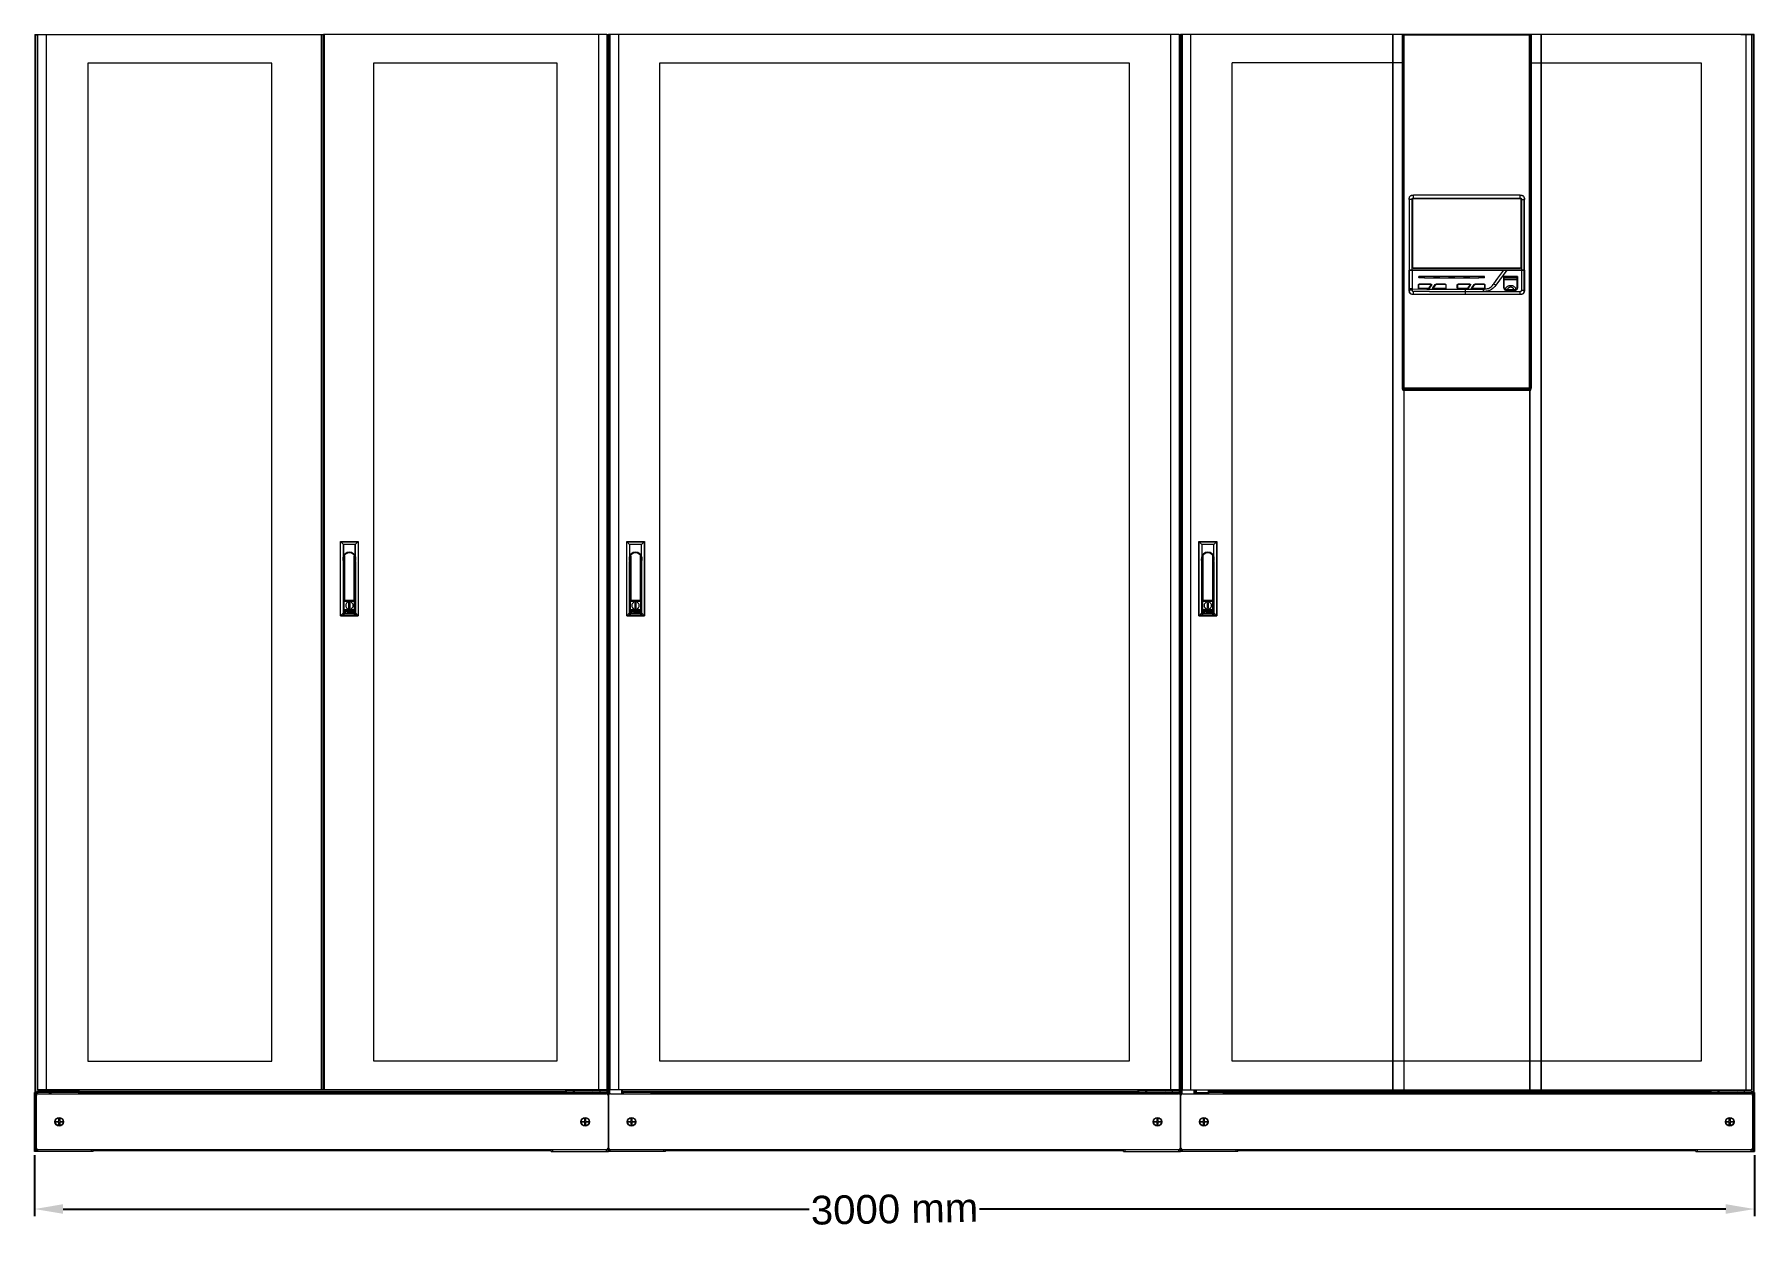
# Model space of a CAD drawing. Header units: millimetres. Extents: x 0 to 299, y -18 to 194.
import ezdxf

# ---------------------------------------------------------------- set-up
doc = ezdxf.new("R2010")
doc.units = ezdxf.units.MM
for name, color, linetype in [('2401-00329-M6-16TMHO_0', 7, 'Continuous'), ('2401-00460-M6-12PSTTHC_0', 7, 'Continuous'), ('2404-00056_0', 7, 'Continuous'), ('4203-78022_0', 7, 'Continuous'), ('4204-00441-MS731-1_0', 7, 'Continuous'), ('4208-01638_A_0', 7, 'Continuous'), ('4208-01643_A_0', 7, 'Continuous'), ('4212-06588_0', 7, 'Continuous'), ('4212-06592_0', 7, 'Continuous'), ('4212-06603_1_0', 7, 'Continuous'), ('4212-06603_1_MIR_0', 7, 'Continuous'), ('4212-06603_2_0', 7, 'Continuous'), ('4212-06603_2_MIR_0', 7, 'Continuous'), ('4212-06607_0', 7, 'Continuous'), ('4212-06611_0', 7, 'Continuous'), ('4212-06613_3_0', 7, 'Continuous'), ('4212-06615_1_0', 7, 'Continuous'), ('4212-06616_1_0', 7, 'Continuous'), ('4212-12596_0', 7, 'Continuous'), ('4212-14512_0', 7, 'Continuous'), ('4212-14520_0', 7, 'Continuous'), ('4212-14522_0', 7, 'Continuous'), ('4212-14522_1_0', 7, 'Continuous'), ('4212-14541_0', 7, 'Continuous'), ('4212-14542_1_0', 7, 'Continuous'), ('4212-14559_1_0', 7, 'Continuous'), ('4212-14578_1_0', 7, 'Continuous'), ('4212-15502_0', 7, 'Continuous'), ('ANJIAN_A_0', 7, 'Continuous'), ('DAOGUANGZHU_A_0', 7, 'Continuous'), ('EPO-ANJIAN_A_0', 7, 'Continuous'), ('EPO_A_0', 7, 'Continuous'), ('ZHUANGSHIMIANBAN_A_0', 7, 'Continuous')]:
    doc.layers.add(name, color=color, linetype=linetype)
doc.styles.get("Standard").update_dxf_attribs({"font": 'arial.ttf'})
doc.dimstyles.new('ISO-25', dxfattribs={"dimtxt": 2.5, "dimasz": 2.5, "dimexe": 1.25, "dimexo": 0.625, "dimtad": 1, "dimtxsty": 'Standard', "dimcen": 2.5, "dimadec": 0, "dimazin": 0, "dimtfac": 1, "dimtmove": 0, "dimatfit": 3, "dimfxl": 1, "dimarcsym": 0})

msp = doc.modelspace()

# ---------------------------------------------------------------- blocks, each defined once
blk = doc.blocks.new('*D10')
at = {"color": 0, "lineweight": -2, "transparency": 16777216}
for p, q in [((0, -0.62), (0, -11.26)), ((299.19, -0.62), (299.19, -11.26)), ((5, -10.01), (134.78, -10.01)), ((294.19, -10.01), (164.41, -10.01))]:
    blk.add_line(p, q, dxfattribs=at)
at = {"color": 0, "transparency": 16777216}
for points in [[(5, -9.17), (5, -10.84), (0, -10.01)], [(294.19, -9.17), (294.19, -10.84), (299.19, -10.01)]]:
    blk.add_solid(points, dxfattribs=at)
at = {"layer": 'Defpoints', "color": 0, "transparency": 16777216}
for p in [(0, 0), (299.19, 0), (299.19, -10.01)]:
    blk.add_point(p, dxfattribs=at)
at = {"color": 0, "transparency": 16777216, "insert": (149.6, -10.01), "char_height": 5, "attachment_point": 5, "rotation": 1}
blk.add_mtext('3000 mm', dxfattribs=at)

# ---------------------------------------------------------------- dimensions: what is measured, and where the dimension line sits
dim = msp.add_linear_dim(base=(299.195, -10.006), p1=(0, 0), p2=(299.195, 0), text='3000 mm', dimstyle='ISO-25', override={"dimtxt": 5, "dimasz": 5})
dim.commit()
dim.dimension.update_dxf_attribs({"geometry": '*D10', "text_midpoint": (149.597, -10.006), "text_rotation": 1})

# ---------------------------------------------------------------- linework, layer by layer
at = {"lineweight": 18}
msp.add_line((298.906, 0), (299.195, 0), dxfattribs=at)
msp.add_line((299.195, 0), (299.195, 0.299))
at = {"layer": '2401-00329-M6-16TMHO_0', "color": 7, "linetype": 'Continuous', "lineweight": 18}
for p, q in [((3.723, 5.101), (3.723, 5.251)), ((3.723, 5.251), (4.245, 5.251)), ((4.245, 5.101), (3.723, 5.101)), ((4.245, 5.251), (4.245, 5.773)), ((4.245, 5.773), (4.395, 5.773)), ((4.245, 4.579), (4.245, 5.101)), ((4.395, 4.579), (4.245, 4.579)), ((4.395, 5.773), (4.395, 5.251)), ((4.395, 5.251), (4.917, 5.251)), ((4.395, 5.101), (4.395, 4.579)), ((4.917, 5.101), (4.395, 5.101)), ((4.917, 5.251), (4.917, 5.101)), ((95.199, 5.251), (95.722, 5.251)), ((95.199, 5.101), (95.199, 5.251)), ((95.722, 5.101), (95.199, 5.101)), ((95.722, 5.773), (95.871, 5.773)), ((95.722, 5.251), (95.722, 5.773)), ((95.722, 4.579), (95.722, 5.101)), ((95.871, 4.579), (95.722, 4.579)), ((95.871, 5.773), (95.871, 5.251)), ((95.871, 5.251), (96.394, 5.251)), ((96.394, 5.101), (95.871, 5.101)), ((95.871, 5.101), (95.871, 4.579)), ((96.394, 5.251), (96.394, 5.101)), ((103.262, 5.251), (103.785, 5.251)), ((103.262, 5.101), (103.262, 5.251)), ((103.785, 5.101), (103.262, 5.101)), ((103.785, 5.773), (103.934, 5.773)), ((103.785, 5.251), (103.785, 5.773)), ((103.785, 4.579), (103.785, 5.101)), ((103.934, 4.579), (103.785, 4.579)), ((103.934, 5.773), (103.934, 5.251)), ((103.934, 5.251), (104.456, 5.251)), ((104.456, 5.101), (103.934, 5.101)), ((103.934, 5.101), (103.934, 4.579)), ((104.456, 5.251), (104.456, 5.101)), ((194.738, 5.251), (195.261, 5.251)), ((194.738, 5.101), (194.738, 5.251)), ((195.261, 5.101), (194.738, 5.101)), ((195.261, 5.773), (195.41, 5.773)), ((195.261, 5.251), (195.261, 5.773)), ((195.261, 4.579), (195.261, 5.101)), ((195.41, 4.579), (195.261, 4.579)), ((195.41, 5.773), (195.41, 5.251)), ((195.41, 5.251), (195.933, 5.251)), ((195.933, 5.101), (195.41, 5.101)), ((195.41, 5.101), (195.41, 4.579)), ((195.933, 5.251), (195.933, 5.101)), ((202.801, 5.251), (203.324, 5.251)), ((202.801, 5.101), (202.801, 5.251)), ((203.324, 5.101), (202.801, 5.101)), ((203.324, 5.773), (203.473, 5.773)), ((203.324, 5.251), (203.324, 5.773)), ((203.324, 4.579), (203.324, 5.101)), ((203.473, 4.579), (203.324, 4.579)), ((203.473, 5.773), (203.473, 5.251)), ((203.473, 5.251), (203.996, 5.251)), ((203.996, 5.101), (203.473, 5.101)), ((203.473, 5.101), (203.473, 4.579)), ((203.996, 5.251), (203.996, 5.101)), ((294.278, 5.251), (294.8, 5.251)), ((294.278, 5.101), (294.278, 5.251)), ((294.8, 5.101), (294.278, 5.101)), ((294.8, 5.773), (294.949, 5.773)), ((294.8, 5.251), (294.8, 5.773)), ((294.8, 4.579), (294.8, 5.101)), ((294.949, 4.579), (294.8, 4.579)), ((294.949, 5.773), (294.949, 5.251)), ((294.949, 5.251), (295.472, 5.251)), ((295.472, 5.101), (294.949, 5.101)), ((294.949, 5.101), (294.949, 4.579)), ((295.472, 5.251), (295.472, 5.101))]:
    msp.add_line(p, q, dxfattribs=at)
for centre in [(4.32, 5.176), (95.796, 5.176), (103.859, 5.176), (195.336, 5.176), (203.398, 5.176), (294.875, 5.176)]:
    msp.add_circle(centre, 0.697, dxfattribs=at)
at = {"layer": '2401-00460-M6-12PSTTHC_0', "color": 7, "linetype": 'Continuous', "lineweight": 18}
for p, q in [((127.848, 10.133), (127.848, 10.053)), ((129.043, 10.133), (129.043, 10.053)), ((170.152, 10.133), (170.152, 10.053)), ((171.347, 10.133), (171.347, 10.053)), ((227.387, 10.133), (227.387, 10.053)), ((228.582, 10.133), (228.582, 10.053)), ((269.691, 10.133), (269.691, 10.053)), ((270.886, 10.133), (270.886, 10.053))]:
    msp.add_line(p, q, dxfattribs=at)
at = {"layer": '2404-00056_0', "color": 7, "linetype": 'Continuous', "lineweight": 18}
for centre in [(4.32, 5.176), (95.796, 5.176), (103.859, 5.176), (195.336, 5.176), (203.398, 5.176), (294.875, 5.176)]:
    msp.add_circle(centre, 0.747, dxfattribs=at)
at = {"layer": '4203-78022_0', "color": 7, "linetype": 'Continuous', "lineweight": 18}
for p, q in [((260.346, 194.4), (237.927, 194.4)), ((237.927, 194.4), (237.927, 194.281)), ((237.927, 194.281), (238.102, 194.281)), ((238.265, 194.251), (237.927, 194.251)), ((237.927, 132.835), (237.927, 194.251)), ((238.102, 194.4), (238.102, 194.281)), ((238.147, 132.835), (238.147, 194.251)), ((238.177, 194.288), (238.187, 194.261)), ((260.086, 194.261), (238.187, 194.261)), ((238.187, 194.251), (238.187, 194.261)), ((238.265, 132.835), (238.265, 194.251)), ((260.008, 194.251), (260.346, 194.251)), ((260.008, 194.251), (260.008, 132.835)), ((260.097, 194.288), (260.086, 194.261)), ((260.086, 194.251), (260.086, 194.261)), ((260.127, 194.251), (260.127, 132.835)), ((260.171, 194.4), (260.171, 194.281)), ((260.171, 194.281), (260.346, 194.281)), ((260.346, 194.4), (260.346, 194.281)), ((260.346, 194.251), (260.346, 132.835)), ((238.265, 132.835), (237.927, 132.835)), ((238.102, 132.805), (237.927, 132.805)), ((237.927, 132.686), (237.927, 132.805)), ((260.346, 132.686), (237.927, 132.686)), ((238.102, 132.686), (238.102, 132.805)), ((238.177, 132.798), (238.187, 132.825)), ((238.187, 132.825), (238.187, 132.835)), ((260.086, 132.825), (238.187, 132.825)), ((260.008, 132.835), (260.346, 132.835)), ((260.086, 132.825), (260.086, 132.835)), ((260.097, 132.798), (260.086, 132.825)), ((260.346, 132.805), (260.171, 132.805)), ((260.171, 132.686), (260.171, 132.805)), ((260.346, 132.686), (260.346, 132.805))]:
    msp.add_line(p, q, dxfattribs=at)
for points in [[(238.102, 194.4), (238.113, 194.397), (238.123, 194.389), (238.134, 194.377), (238.145, 194.359), (238.155, 194.338), (238.166, 194.314), (238.177, 194.288)], [(238.102, 194.281), (238.113, 194.28), (238.123, 194.279), (238.134, 194.277), (238.145, 194.275), (238.155, 194.272), (238.166, 194.268), (238.177, 194.265), (238.187, 194.261)], [(260.171, 194.281), (260.161, 194.28), (260.15, 194.279), (260.139, 194.277), (260.129, 194.275), (260.118, 194.272), (260.107, 194.268), (260.097, 194.265), (260.086, 194.261)], [(260.171, 194.4), (260.161, 194.397), (260.15, 194.389), (260.139, 194.377), (260.129, 194.359), (260.118, 194.338), (260.107, 194.314), (260.097, 194.288)], [(238.102, 132.805), (238.113, 132.806), (238.123, 132.807), (238.134, 132.809), (238.145, 132.811), (238.155, 132.814), (238.166, 132.817), (238.177, 132.821), (238.187, 132.825)], [(238.102, 132.686), (238.113, 132.688), (238.123, 132.696), (238.134, 132.709), (238.145, 132.727), (238.155, 132.748), (238.166, 132.772), (238.177, 132.798)], [(260.171, 132.805), (260.161, 132.806), (260.15, 132.807), (260.139, 132.809), (260.129, 132.811), (260.118, 132.814), (260.107, 132.817), (260.097, 132.821), (260.086, 132.825)], [(260.171, 132.686), (260.161, 132.688), (260.15, 132.696), (260.139, 132.709), (260.129, 132.727), (260.118, 132.748), (260.107, 132.772), (260.097, 132.798)]]:
    msp.add_lwpolyline(points, dxfattribs=at)
at = {"layer": '4204-00441-MS731-1_0', "color": 7, "linetype": 'Continuous', "lineweight": 18}
for p, q in [((53.244, 93.194), (53.244, 106.134)), ((53.759, 105.618), (53.244, 106.134)), ((53.244, 106.134), (56.329, 106.134)), ((53.262, 93.243), (53.262, 106.115)), ((53.262, 106.115), (56.311, 106.115)), ((53.728, 105.65), (53.728, 103.583)), ((55.845, 105.65), (53.728, 105.65)), ((53.759, 105.618), (53.759, 103.652)), ((55.814, 105.618), (53.759, 105.618)), ((55.814, 105.618), (56.329, 106.134)), ((55.814, 103.652), (55.814, 105.618)), ((55.845, 103.583), (55.845, 105.65)), ((56.311, 106.115), (56.311, 93.243)), ((56.329, 106.134), (56.329, 93.194)), ((103.013, 93.194), (103.013, 106.134)), ((103.528, 105.618), (103.013, 106.134)), ((103.013, 106.134), (106.099, 106.134)), ((103.032, 93.243), (103.032, 106.115)), ((103.032, 106.115), (106.08, 106.115)), ((103.497, 105.65), (103.497, 103.583)), ((105.615, 105.65), (103.497, 105.65)), ((103.528, 105.618), (103.528, 103.652)), ((105.584, 105.618), (103.528, 105.618)), ((105.584, 105.618), (106.099, 106.134)), ((105.584, 103.652), (105.584, 105.618)), ((105.615, 103.583), (105.615, 105.65)), ((106.08, 106.115), (106.08, 93.243)), ((106.099, 106.134), (106.099, 93.194)), ((202.552, 106.134), (205.638, 106.134)), ((203.067, 105.618), (202.552, 106.134)), ((202.552, 93.194), (202.552, 106.134)), ((202.571, 106.115), (205.619, 106.115)), ((202.571, 93.243), (202.571, 106.115)), ((205.154, 105.65), (203.036, 105.65)), ((203.036, 105.65), (203.036, 103.583)), ((205.123, 105.618), (203.067, 105.618)), ((203.067, 105.618), (203.067, 103.652)), ((205.123, 105.618), (205.638, 106.134)), ((205.123, 103.652), (205.123, 105.618)), ((205.154, 103.583), (205.154, 105.65)), ((205.619, 106.115), (205.619, 93.243)), ((205.638, 106.134), (205.638, 93.194)), ((53.741, 93.722), (53.741, 102.681)), ((53.791, 93.393), (53.791, 102.582)), ((53.841, 102.595), (53.841, 103.446)), ((53.891, 103.557), (53.891, 95.981)), ((53.94, 103.587), (53.94, 95.981)), ((55.632, 95.981), (55.632, 103.587)), ((55.682, 95.981), (55.682, 103.557)), ((55.732, 102.595), (55.732, 103.446)), ((55.782, 102.582), (55.782, 93.393)), ((55.832, 102.681), (55.832, 93.722)), ((103.511, 93.722), (103.511, 102.681)), ((103.561, 93.393), (103.561, 102.582)), ((103.61, 102.595), (103.61, 103.446)), ((103.66, 103.557), (103.66, 95.981)), ((103.71, 103.587), (103.71, 95.981)), ((105.402, 95.981), (105.402, 103.587)), ((105.452, 95.981), (105.452, 103.557)), ((105.502, 102.595), (105.502, 103.446)), ((105.551, 102.582), (105.551, 93.393)), ((105.601, 102.681), (105.601, 93.722)), ((203.05, 93.722), (203.05, 102.681)), ((203.1, 93.393), (203.1, 102.582)), ((203.149, 102.595), (203.149, 103.446)), ((203.199, 103.557), (203.199, 95.981)), ((203.249, 103.587), (203.249, 95.981)), ((204.941, 95.981), (204.941, 103.587)), ((204.991, 95.981), (204.991, 103.557)), ((205.041, 102.595), (205.041, 103.446)), ((205.091, 102.582), (205.091, 93.393)), ((205.14, 102.681), (205.14, 93.722)), ((53.94, 95.981), (53.891, 95.981)), ((53.99, 95.931), (53.99, 95.881)), ((53.99, 95.931), (55.583, 95.931)), ((53.99, 95.881), (55.583, 95.881)), ((55.583, 95.931), (55.583, 95.881)), ((55.632, 95.981), (55.682, 95.981)), ((103.71, 95.981), (103.66, 95.981)), ((103.76, 95.931), (103.76, 95.881)), ((103.76, 95.931), (105.352, 95.931)), ((103.76, 95.881), (105.352, 95.881)), ((105.352, 95.931), (105.352, 95.881)), ((105.402, 95.981), (105.452, 95.981)), ((203.249, 95.981), (203.199, 95.981)), ((203.299, 95.931), (204.891, 95.931)), ((203.299, 95.931), (203.299, 95.881)), ((203.299, 95.881), (204.891, 95.881)), ((204.891, 95.931), (204.891, 95.881)), ((204.941, 95.981), (204.991, 95.981)), ((53.247, 93.231), (53.244, 93.243)), ((53.244, 93.243), (53.262, 93.243)), ((53.244, 93.194), (56.329, 93.194)), ((53.258, 93.221), (53.247, 93.231)), ((53.254, 93.194), (53.267, 93.196)), ((53.262, 93.243), (53.741, 93.722)), ((53.262, 93.243), (53.271, 93.232)), ((53.271, 93.232), (53.281, 93.221)), ((53.281, 93.221), (53.293, 93.212)), ((53.293, 93.212), (53.765, 93.684)), ((56.279, 93.212), (53.293, 93.212)), ((53.791, 93.393), (55.782, 93.393)), ((53.891, 93.393), (53.891, 95.732)), ((55.682, 95.732), (53.891, 95.732)), ((55.682, 94.239), (53.891, 94.239)), ((53.891, 93.701), (55.682, 93.701)), ((54.085, 93.789), (54.085, 94.18)), ((54.085, 94.18), (54.281, 94.18)), ((54.134, 93.789), (54.085, 93.789)), ((54.134, 94.139), (54.134, 94.014)), ((54.289, 94.139), (54.134, 94.139)), ((54.134, 94.014), (54.289, 94.014)), ((54.134, 93.964), (54.134, 93.789)), ((54.281, 93.964), (54.134, 93.964)), ((54.281, 94.18), (54.321, 94.172)), ((54.321, 93.972), (54.281, 93.964)), ((54.313, 94.13), (54.289, 94.139)), ((54.289, 94.014), (54.313, 94.022)), ((54.33, 94.114), (54.313, 94.13)), ((54.313, 94.022), (54.33, 94.039)), ((54.321, 94.172), (54.354, 94.147)), ((54.354, 93.997), (54.321, 93.972)), ((54.338, 94.089), (54.33, 94.114)), ((54.33, 94.039), (54.338, 94.064)), ((54.338, 94.064), (54.338, 94.089)), ((54.354, 94.147), (54.379, 94.114)), ((54.379, 94.031), (54.354, 93.997)), ((54.379, 94.114), (54.387, 94.089)), ((54.387, 94.055), (54.379, 94.031)), ((54.387, 94.089), (54.387, 94.055)), ((54.452, 94.18), (54.452, 93.922)), ((54.501, 94.18), (54.452, 94.18)), ((54.452, 93.922), (54.46, 93.881)), ((54.46, 93.881), (54.476, 93.847)), ((54.476, 93.847), (54.509, 93.814)), ((54.501, 93.922), (54.501, 94.18)), ((54.509, 93.889), (54.501, 93.922)), ((54.525, 93.864), (54.509, 93.889)), ((54.509, 93.814), (54.542, 93.797)), ((54.55, 93.847), (54.525, 93.864)), ((54.542, 93.797), (54.582, 93.789)), ((54.582, 93.839), (54.55, 93.847)), ((54.615, 93.839), (54.582, 93.839)), ((54.582, 93.789), (54.615, 93.789)), ((54.647, 93.847), (54.615, 93.839)), ((54.615, 93.789), (54.656, 93.797)), ((54.672, 93.864), (54.647, 93.847)), ((54.656, 93.797), (54.688, 93.814)), ((54.688, 93.889), (54.672, 93.864)), ((54.696, 93.922), (54.688, 93.889)), ((54.688, 93.814), (54.721, 93.847)), ((54.696, 94.18), (54.696, 93.922)), ((54.745, 94.18), (54.696, 94.18)), ((54.712, 94.527), (54.712, 95.503)), ((54.712, 95.503), (54.861, 95.503)), ((54.712, 95.493), (54.861, 95.493)), ((54.861, 94.527), (54.712, 94.527)), ((54.721, 93.847), (54.737, 93.881)), ((54.737, 93.881), (54.745, 93.922)), ((54.745, 93.922), (54.745, 94.18)), ((54.81, 93.897), (54.819, 93.864)), ((54.859, 93.897), (54.81, 93.897)), ((54.819, 93.864), (54.843, 93.822)), ((54.843, 94.122), (54.835, 94.089)), ((54.835, 94.089), (54.835, 94.055)), ((54.835, 94.055), (54.843, 94.022)), ((54.876, 94.155), (54.843, 94.122)), ((54.843, 94.022), (54.876, 93.989)), ((54.843, 93.822), (54.884, 93.797)), ((54.867, 93.872), (54.859, 93.897)), ((54.861, 95.503), (54.861, 94.527)), ((54.892, 93.847), (54.867, 93.872)), ((54.908, 94.172), (54.876, 94.155)), ((54.876, 93.989), (54.908, 93.972)), ((54.884, 94.08), (54.892, 94.105)), ((54.884, 94.064), (54.884, 94.08)), ((54.892, 94.039), (54.884, 94.064)), ((54.884, 93.797), (54.925, 93.789)), ((54.892, 94.105), (54.916, 94.122)), ((54.916, 94.022), (54.892, 94.039)), ((54.925, 93.839), (54.892, 93.847)), ((54.941, 94.18), (54.908, 94.172)), ((54.908, 93.972), (54.941, 93.964)), ((54.916, 94.122), (54.941, 94.13)), ((54.941, 94.014), (54.916, 94.022)), ((54.99, 93.839), (54.925, 93.839)), ((54.925, 93.789), (54.99, 93.789)), ((54.982, 94.18), (54.941, 94.18)), ((54.941, 94.13), (54.99, 94.13)), ((54.99, 94.014), (54.941, 94.014)), ((54.941, 93.964), (54.99, 93.964)), ((55.022, 94.172), (54.982, 94.18)), ((54.99, 94.13), (55.014, 94.122)), ((55.03, 94.006), (54.99, 94.014)), ((54.99, 93.964), (55.022, 93.956)), ((55.022, 93.847), (54.99, 93.839)), ((54.99, 93.789), (55.03, 93.797)), ((55.014, 94.122), (55.03, 94.105)), ((55.055, 94.147), (55.022, 94.172)), ((55.022, 93.956), (55.047, 93.939)), ((55.047, 93.864), (55.022, 93.847)), ((55.03, 94.105), (55.039, 94.089)), ((55.063, 93.989), (55.03, 94.006)), ((55.03, 93.797), (55.063, 93.814)), ((55.039, 94.089), (55.088, 94.089)), ((55.047, 93.939), (55.063, 93.914)), ((55.063, 93.889), (55.047, 93.864)), ((55.079, 94.114), (55.055, 94.147)), ((55.096, 93.956), (55.063, 93.989)), ((55.063, 93.914), (55.063, 93.889)), ((55.063, 93.814), (55.096, 93.847)), ((55.088, 94.089), (55.079, 94.114)), ((55.112, 93.922), (55.096, 93.956)), ((55.096, 93.847), (55.112, 93.881)), ((55.112, 93.881), (55.112, 93.922)), ((55.177, 93.789), (55.177, 94.18)), ((55.177, 94.18), (55.226, 94.18)), ((55.226, 93.789), (55.177, 93.789)), ((55.226, 94.18), (55.226, 94.022)), ((55.226, 94.022), (55.454, 94.022)), ((55.226, 93.972), (55.226, 93.789)), ((55.454, 93.972), (55.226, 93.972)), ((55.415, 94.863), (55.433, 95.015)), ((55.454, 94.022), (55.454, 94.18)), ((55.454, 94.18), (55.503, 94.18)), ((55.454, 93.789), (55.454, 93.972)), ((55.503, 93.789), (55.454, 93.789)), ((55.503, 94.18), (55.503, 93.789)), ((55.682, 93.393), (55.682, 95.732)), ((56.279, 93.212), (55.808, 93.684)), ((56.311, 93.243), (55.832, 93.722)), ((56.279, 93.212), (56.291, 93.221)), ((56.279, 93.194), (56.279, 93.212)), ((56.291, 93.221), (56.302, 93.232)), ((56.302, 93.232), (56.311, 93.243)), ((56.329, 93.204), (56.326, 93.217)), ((103.017, 93.231), (103.013, 93.243)), ((103.013, 93.243), (103.032, 93.243)), ((103.013, 93.194), (106.099, 93.194)), ((103.028, 93.221), (103.017, 93.231)), ((103.024, 93.194), (103.036, 93.196)), ((103.032, 93.243), (103.511, 93.722)), ((103.032, 93.243), (103.04, 93.232)), ((103.04, 93.232), (103.051, 93.221)), ((103.051, 93.221), (103.063, 93.212)), ((103.063, 93.212), (103.534, 93.684)), ((106.049, 93.212), (103.063, 93.212)), ((103.561, 93.393), (105.551, 93.393)), ((103.66, 93.393), (103.66, 95.732)), ((105.452, 95.732), (103.66, 95.732)), ((105.452, 94.239), (103.66, 94.239)), ((103.66, 93.701), (105.452, 93.701)), ((103.855, 93.789), (103.855, 94.18)), ((103.855, 94.18), (104.05, 94.18)), ((103.904, 93.789), (103.855, 93.789)), ((103.904, 94.139), (103.904, 94.014)), ((104.058, 94.139), (103.904, 94.139)), ((103.904, 94.014), (104.058, 94.014)), ((103.904, 93.964), (103.904, 93.789)), ((104.05, 93.964), (103.904, 93.964)), ((104.05, 94.18), (104.091, 94.172)), ((104.091, 93.972), (104.05, 93.964)), ((104.083, 94.13), (104.058, 94.139)), ((104.058, 94.014), (104.083, 94.022)), ((104.099, 94.114), (104.083, 94.13)), ((104.083, 94.022), (104.099, 94.039)), ((104.091, 94.172), (104.124, 94.147)), ((104.124, 93.997), (104.091, 93.972)), ((104.107, 94.089), (104.099, 94.114)), ((104.099, 94.039), (104.107, 94.064)), ((104.107, 94.064), (104.107, 94.089)), ((104.124, 94.147), (104.148, 94.114)), ((104.148, 94.031), (104.124, 93.997)), ((104.148, 94.114), (104.156, 94.089)), ((104.156, 94.055), (104.148, 94.031)), ((104.156, 94.089), (104.156, 94.055)), ((104.221, 94.18), (104.221, 93.922)), ((104.27, 94.18), (104.221, 94.18)), ((104.221, 93.922), (104.23, 93.881)), ((104.23, 93.881), (104.246, 93.847)), ((104.246, 93.847), (104.278, 93.814)), ((104.27, 93.922), (104.27, 94.18)), ((104.278, 93.889), (104.27, 93.922)), ((104.295, 93.864), (104.278, 93.889)), ((104.278, 93.814), (104.311, 93.797)), ((104.319, 93.847), (104.295, 93.864)), ((104.311, 93.797), (104.352, 93.789)), ((104.352, 93.839), (104.319, 93.847)), ((104.384, 93.839), (104.352, 93.839)), ((104.352, 93.789), (104.384, 93.789)), ((104.417, 93.847), (104.384, 93.839)), ((104.384, 93.789), (104.425, 93.797)), ((104.441, 93.864), (104.417, 93.847)), ((104.425, 93.797), (104.458, 93.814)), ((104.458, 93.889), (104.441, 93.864)), ((104.466, 93.922), (104.458, 93.889)), ((104.458, 93.814), (104.49, 93.847)), ((104.466, 94.18), (104.466, 93.922)), ((104.515, 94.18), (104.466, 94.18)), ((104.481, 94.527), (104.481, 95.503)), ((104.481, 95.503), (104.631, 95.503)), ((104.481, 95.493), (104.631, 95.493)), ((104.631, 94.527), (104.481, 94.527)), ((104.49, 93.847), (104.507, 93.881)), ((104.507, 93.881), (104.515, 93.922)), ((104.515, 93.922), (104.515, 94.18)), ((104.58, 93.897), (104.588, 93.864)), ((104.629, 93.897), (104.58, 93.897)), ((104.588, 93.864), (104.613, 93.822)), ((104.613, 94.122), (104.604, 94.089)), ((104.604, 94.089), (104.604, 94.055)), ((104.604, 94.055), (104.613, 94.022)), ((104.645, 94.155), (104.613, 94.122)), ((104.613, 94.022), (104.645, 93.989)), ((104.613, 93.822), (104.653, 93.797)), ((104.637, 93.872), (104.629, 93.897)), ((104.631, 95.503), (104.631, 94.527)), ((104.662, 93.847), (104.637, 93.872)), ((104.678, 94.172), (104.645, 94.155)), ((104.645, 93.989), (104.678, 93.972)), ((104.653, 94.08), (104.662, 94.105)), ((104.653, 94.064), (104.653, 94.08)), ((104.662, 94.039), (104.653, 94.064)), ((104.653, 93.797), (104.694, 93.789)), ((104.662, 94.105), (104.686, 94.122)), ((104.686, 94.022), (104.662, 94.039)), ((104.694, 93.839), (104.662, 93.847)), ((104.71, 94.18), (104.678, 94.172)), ((104.678, 93.972), (104.71, 93.964)), ((104.686, 94.122), (104.71, 94.13)), ((104.71, 94.014), (104.686, 94.022)), ((104.759, 93.839), (104.694, 93.839)), ((104.694, 93.789), (104.759, 93.789)), ((104.751, 94.18), (104.71, 94.18)), ((104.71, 94.13), (104.759, 94.13)), ((104.759, 94.014), (104.71, 94.014)), ((104.71, 93.964), (104.759, 93.964)), ((104.792, 94.172), (104.751, 94.18)), ((104.759, 94.13), (104.784, 94.122)), ((104.8, 94.006), (104.759, 94.014)), ((104.759, 93.964), (104.792, 93.956)), ((104.792, 93.847), (104.759, 93.839)), ((104.759, 93.789), (104.8, 93.797)), ((104.784, 94.122), (104.8, 94.105)), ((104.825, 94.147), (104.792, 94.172)), ((104.792, 93.956), (104.816, 93.939)), ((104.816, 93.864), (104.792, 93.847)), ((104.8, 94.105), (104.808, 94.089)), ((104.833, 93.989), (104.8, 94.006)), ((104.8, 93.797), (104.833, 93.814)), ((104.808, 94.089), (104.857, 94.089)), ((104.816, 93.939), (104.833, 93.914)), ((104.833, 93.889), (104.816, 93.864)), ((104.849, 94.114), (104.825, 94.147)), ((104.865, 93.956), (104.833, 93.989)), ((104.833, 93.914), (104.833, 93.889)), ((104.833, 93.814), (104.865, 93.847)), ((104.857, 94.089), (104.849, 94.114)), ((104.882, 93.922), (104.865, 93.956)), ((104.865, 93.847), (104.882, 93.881)), ((104.882, 93.881), (104.882, 93.922)), ((104.947, 93.789), (104.947, 94.18)), ((104.947, 94.18), (104.996, 94.18)), ((104.996, 93.789), (104.947, 93.789)), ((104.996, 94.18), (104.996, 94.022)), ((104.996, 94.022), (105.224, 94.022)), ((104.996, 93.972), (104.996, 93.789)), ((105.224, 93.972), (104.996, 93.972)), ((105.184, 94.863), (105.203, 95.015)), ((105.224, 94.022), (105.224, 94.18)), ((105.224, 94.18), (105.273, 94.18)), ((105.224, 93.789), (105.224, 93.972)), ((105.273, 93.789), (105.224, 93.789)), ((105.273, 94.18), (105.273, 93.789)), ((105.452, 93.393), (105.452, 95.732)), ((106.049, 93.212), (105.577, 93.684)), ((106.08, 93.243), (105.601, 93.722)), ((106.049, 93.212), (106.061, 93.221)), ((106.049, 93.194), (106.049, 93.212)), ((106.061, 93.221), (106.072, 93.232)), ((106.072, 93.232), (106.08, 93.243)), ((106.099, 93.204), (106.096, 93.217)), ((202.552, 93.243), (202.571, 93.243)), ((202.556, 93.231), (202.552, 93.243)), ((202.552, 93.194), (205.638, 93.194)), ((202.567, 93.221), (202.556, 93.231)), ((202.563, 93.194), (202.575, 93.196)), ((202.571, 93.243), (203.05, 93.722)), ((202.571, 93.243), (202.58, 93.232)), ((202.58, 93.232), (202.59, 93.221)), ((202.59, 93.221), (202.602, 93.212)), ((202.602, 93.212), (203.074, 93.684)), ((205.588, 93.212), (202.602, 93.212)), ((203.1, 93.393), (205.091, 93.393)), ((204.991, 95.732), (203.199, 95.732)), ((203.199, 93.393), (203.199, 95.732)), ((204.991, 94.239), (203.199, 94.239)), ((203.199, 93.701), (204.991, 93.701)), ((203.394, 94.18), (203.589, 94.18)), ((203.394, 93.789), (203.394, 94.18)), ((203.443, 93.789), (203.394, 93.789)), ((203.598, 94.139), (203.443, 94.139)), ((203.443, 94.139), (203.443, 94.014)), ((203.443, 94.014), (203.598, 94.014)), ((203.589, 93.964), (203.443, 93.964)), ((203.443, 93.964), (203.443, 93.789)), ((203.589, 94.18), (203.63, 94.172)), ((203.63, 93.972), (203.589, 93.964)), ((203.622, 94.13), (203.598, 94.139)), ((203.598, 94.014), (203.622, 94.022)), ((203.638, 94.114), (203.622, 94.13)), ((203.622, 94.022), (203.638, 94.039)), ((203.63, 94.172), (203.663, 94.147)), ((203.663, 93.997), (203.63, 93.972)), ((203.647, 94.089), (203.638, 94.114)), ((203.638, 94.039), (203.647, 94.064)), ((203.647, 94.064), (203.647, 94.089)), ((203.663, 94.147), (203.687, 94.114)), ((203.687, 94.031), (203.663, 93.997)), ((203.687, 94.114), (203.695, 94.089)), ((203.695, 94.055), (203.687, 94.031)), ((203.695, 94.089), (203.695, 94.055)), ((203.81, 94.18), (203.761, 94.18)), ((203.761, 94.18), (203.761, 93.922)), ((203.761, 93.922), (203.769, 93.881)), ((203.769, 93.881), (203.785, 93.847)), ((203.785, 93.847), (203.818, 93.814)), ((203.81, 93.922), (203.81, 94.18)), ((203.818, 93.889), (203.81, 93.922)), ((203.834, 93.864), (203.818, 93.889)), ((203.818, 93.814), (203.85, 93.797)), ((203.858, 93.847), (203.834, 93.864)), ((203.85, 93.797), (203.891, 93.789)), ((203.891, 93.839), (203.858, 93.847)), ((203.924, 93.839), (203.891, 93.839)), ((203.891, 93.789), (203.924, 93.789)), ((203.956, 93.847), (203.924, 93.839)), ((203.924, 93.789), (203.964, 93.797)), ((203.981, 93.864), (203.956, 93.847)), ((203.964, 93.797), (203.997, 93.814)), ((203.997, 93.889), (203.981, 93.864)), ((204.005, 93.922), (203.997, 93.889)), ((203.997, 93.814), (204.03, 93.847)), ((204.054, 94.18), (204.005, 94.18)), ((204.005, 94.18), (204.005, 93.922)), ((204.02, 95.503), (204.17, 95.503)), ((204.02, 94.527), (204.02, 95.503)), ((204.02, 95.493), (204.17, 95.493)), ((204.17, 94.527), (204.02, 94.527)), ((204.03, 93.847), (204.046, 93.881)), ((204.046, 93.881), (204.054, 93.922)), ((204.054, 93.922), (204.054, 94.18)), ((204.168, 93.897), (204.119, 93.897)), ((204.119, 93.897), (204.127, 93.864)), ((204.127, 93.864), (204.152, 93.822)), ((204.152, 94.122), (204.144, 94.089)), ((204.144, 94.089), (204.144, 94.055)), ((204.144, 94.055), (204.152, 94.022)), ((204.184, 94.155), (204.152, 94.122)), ((204.152, 94.022), (204.184, 93.989)), ((204.152, 93.822), (204.193, 93.797)), ((204.176, 93.872), (204.168, 93.897)), ((204.17, 95.503), (204.17, 94.527)), ((204.201, 93.847), (204.176, 93.872)), ((204.217, 94.172), (204.184, 94.155)), ((204.184, 93.989), (204.217, 93.972)), ((204.193, 94.08), (204.201, 94.105)), ((204.193, 94.064), (204.193, 94.08)), ((204.201, 94.039), (204.193, 94.064)), ((204.193, 93.797), (204.233, 93.789)), ((204.201, 94.105), (204.225, 94.122)), ((204.225, 94.022), (204.201, 94.039)), ((204.233, 93.839), (204.201, 93.847)), ((204.25, 94.18), (204.217, 94.172)), ((204.217, 93.972), (204.25, 93.964)), ((204.225, 94.122), (204.25, 94.13)), ((204.25, 94.014), (204.225, 94.022)), ((204.298, 93.839), (204.233, 93.839)), ((204.233, 93.789), (204.298, 93.789)), ((204.29, 94.18), (204.25, 94.18)), ((204.25, 94.13), (204.298, 94.13)), ((204.298, 94.014), (204.25, 94.014)), ((204.25, 93.964), (204.298, 93.964)), ((204.331, 94.172), (204.29, 94.18)), ((204.298, 94.13), (204.323, 94.122)), ((204.339, 94.006), (204.298, 94.014)), ((204.298, 93.964), (204.331, 93.956)), ((204.331, 93.847), (204.298, 93.839)), ((204.298, 93.789), (204.339, 93.797)), ((204.323, 94.122), (204.339, 94.105)), ((204.364, 94.147), (204.331, 94.172)), ((204.331, 93.956), (204.356, 93.939)), ((204.356, 93.864), (204.331, 93.847)), ((204.339, 94.105), (204.347, 94.089)), ((204.372, 93.989), (204.339, 94.006)), ((204.339, 93.797), (204.372, 93.814)), ((204.347, 94.089), (204.396, 94.089)), ((204.356, 93.939), (204.372, 93.914)), ((204.372, 93.889), (204.356, 93.864)), ((204.388, 94.114), (204.364, 94.147)), ((204.404, 93.956), (204.372, 93.989)), ((204.372, 93.914), (204.372, 93.889)), ((204.372, 93.814), (204.404, 93.847)), ((204.396, 94.089), (204.388, 94.114)), ((204.421, 93.922), (204.404, 93.956)), ((204.404, 93.847), (204.421, 93.881)), ((204.421, 93.881), (204.421, 93.922)), ((204.486, 94.18), (204.535, 94.18)), ((204.486, 93.789), (204.486, 94.18)), ((204.535, 93.789), (204.486, 93.789)), ((204.535, 94.18), (204.535, 94.022)), ((204.535, 94.022), (204.763, 94.022)), ((204.763, 93.972), (204.535, 93.972)), ((204.535, 93.972), (204.535, 93.789)), ((204.723, 94.863), (204.742, 95.015)), ((204.763, 94.18), (204.812, 94.18)), ((204.763, 94.022), (204.763, 94.18)), ((204.763, 93.789), (204.763, 93.972)), ((204.812, 93.789), (204.763, 93.789)), ((204.812, 94.18), (204.812, 93.789)), ((204.991, 93.393), (204.991, 95.732)), ((205.588, 93.212), (205.117, 93.684)), ((205.619, 93.243), (205.14, 93.722)), ((205.588, 93.212), (205.6, 93.221)), ((205.588, 93.194), (205.588, 93.212)), ((205.6, 93.221), (205.611, 93.232)), ((205.611, 93.232), (205.619, 93.243)), ((205.638, 93.204), (205.635, 93.217))]:
    msp.add_line(p, q, dxfattribs=at)
for points in [[(53.293, 93.212), (53.274, 93.215), (53.258, 93.221)], [(53.267, 93.196), (53.279, 93.203), (53.293, 93.212)], [(53.765, 93.684), (53.758, 93.689), (53.751, 93.696), (53.746, 93.704), (53.742, 93.712), (53.741, 93.722)], [(53.791, 93.629), (53.789, 93.646), (53.784, 93.661), (53.776, 93.674), (53.765, 93.684)], [(55.433, 95.015), (55.415, 95.167), (55.359, 95.31), (55.271, 95.436), (55.154, 95.537), (55.016, 95.608), (54.864, 95.645), (54.708, 95.645), (54.557, 95.608), (54.419, 95.537), (54.302, 95.436), (54.213, 95.31), (54.158, 95.167), (54.139, 95.015)], [(54.139, 95.015), (54.158, 94.863), (54.213, 94.72), (54.302, 94.594), (54.419, 94.493), (54.557, 94.422), (54.708, 94.385), (54.864, 94.385), (55.016, 94.422), (55.154, 94.493), (55.271, 94.594), (55.359, 94.72), (55.415, 94.863)], [(54.139, 95.005), (54.156, 94.864), (54.203, 94.73), (54.281, 94.61), (54.383, 94.509), (54.506, 94.434), (54.642, 94.387), (54.786, 94.371), (54.93, 94.387), (55.067, 94.434), (55.19, 94.509), (55.292, 94.61), (55.369, 94.73), (55.417, 94.864), (55.433, 95.005)], [(55.808, 93.684), (55.797, 93.674), (55.789, 93.661), (55.784, 93.646), (55.782, 93.629)], [(55.808, 93.684), (55.82, 93.694), (55.829, 93.707), (55.832, 93.722)], [(56.301, 93.208), (56.291, 93.197), (56.279, 93.194)], [(56.311, 93.243), (56.308, 93.224), (56.301, 93.208)], [(56.326, 93.217), (56.32, 93.229), (56.311, 93.243)], [(103.063, 93.212), (103.044, 93.215), (103.028, 93.221)], [(103.036, 93.196), (103.049, 93.203), (103.063, 93.212)], [(103.534, 93.684), (103.527, 93.689), (103.521, 93.696), (103.515, 93.704), (103.512, 93.712), (103.511, 93.722)], [(103.561, 93.629), (103.559, 93.646), (103.553, 93.661), (103.545, 93.674), (103.534, 93.684)], [(105.203, 95.015), (105.184, 95.167), (105.129, 95.31), (105.04, 95.436), (104.923, 95.537), (104.785, 95.608), (104.634, 95.645), (104.478, 95.645), (104.327, 95.608), (104.188, 95.537), (104.072, 95.436), (103.983, 95.31), (103.928, 95.167), (103.909, 95.015)], [(103.909, 95.015), (103.928, 94.863), (103.983, 94.72), (104.072, 94.594), (104.188, 94.493), (104.327, 94.422), (104.478, 94.385), (104.634, 94.385), (104.785, 94.422), (104.923, 94.493), (105.04, 94.594), (105.129, 94.72), (105.184, 94.863)], [(103.909, 95.005), (103.925, 94.864), (103.973, 94.73), (104.05, 94.61), (104.153, 94.509), (104.275, 94.434), (104.412, 94.387), (104.556, 94.371), (104.7, 94.387), (104.837, 94.434), (104.959, 94.509), (105.062, 94.61), (105.139, 94.73), (105.187, 94.864), (105.203, 95.005)], [(105.577, 93.684), (105.567, 93.674), (105.559, 93.661), (105.553, 93.646), (105.551, 93.629)], [(105.577, 93.684), (105.59, 93.694), (105.598, 93.707), (105.601, 93.722)], [(106.071, 93.208), (106.061, 93.197), (106.049, 93.194)], [(106.08, 93.243), (106.078, 93.224), (106.071, 93.208)], [(106.096, 93.217), (106.09, 93.229), (106.08, 93.243)], [(202.602, 93.212), (202.583, 93.215), (202.567, 93.221)], [(202.575, 93.196), (202.588, 93.203), (202.602, 93.212)], [(203.074, 93.684), (203.066, 93.689), (203.06, 93.696), (203.054, 93.704), (203.051, 93.712), (203.05, 93.722)], [(203.1, 93.629), (203.098, 93.646), (203.092, 93.661), (203.084, 93.674), (203.074, 93.684)], [(204.742, 95.015), (204.723, 95.167), (204.668, 95.31), (204.579, 95.436), (204.463, 95.537), (204.325, 95.608), (204.173, 95.645), (204.017, 95.645), (203.866, 95.608), (203.728, 95.537), (203.611, 95.436), (203.522, 95.31), (203.467, 95.167), (203.448, 95.015)], [(203.448, 95.015), (203.467, 94.863), (203.522, 94.72), (203.611, 94.594), (203.728, 94.493), (203.866, 94.422), (204.017, 94.385), (204.173, 94.385), (204.325, 94.422), (204.463, 94.493), (204.579, 94.594), (204.668, 94.72), (204.723, 94.863)], [(203.448, 95.005), (203.464, 94.864), (203.512, 94.73), (203.589, 94.61), (203.692, 94.509), (203.814, 94.434), (203.951, 94.387), (204.095, 94.371), (204.239, 94.387), (204.376, 94.434), (204.499, 94.509), (204.601, 94.61), (204.678, 94.73), (204.726, 94.864), (204.742, 95.005)], [(205.117, 93.684), (205.106, 93.674), (205.098, 93.661), (205.092, 93.646), (205.091, 93.629)], [(205.117, 93.684), (205.129, 93.694), (205.137, 93.707), (205.14, 93.722)], [(205.61, 93.208), (205.6, 93.197), (205.588, 93.194)], [(205.619, 93.243), (205.617, 93.224), (205.61, 93.208)], [(205.635, 93.217), (205.629, 93.229), (205.619, 93.243)]]:
    msp.add_lwpolyline(points, dxfattribs=at)
for centre, radius, start, end in [((54.786, 103.147), 1.145, 330.40815, 209.59185), ((54.786, 103.147), 1.095, 329.72736, 210.27264), ((54.786, 103.147), 1.045, 334.79123, 205.20877), ((53.99, 103.446), 0.149, 109.47122, 180), ((55.583, 103.446), 0.149, 0, 70.52878), ((104.556, 103.147), 1.145, 330.40815, 209.59185), ((104.556, 103.147), 1.095, 329.72736, 210.27264), ((104.556, 103.147), 1.045, 334.79123, 205.20877), ((103.76, 103.446), 0.149, 109.47122, 180), ((105.352, 103.446), 0.149, 0, 70.52878), ((204.095, 103.147), 1.145, 330.40815, 209.59185), ((204.095, 103.147), 1.095, 329.72736, 210.27264), ((204.095, 103.147), 1.045, 334.79123, 205.20877), ((203.299, 103.446), 0.149, 109.47122, 180), ((204.891, 103.446), 0.149, 0, 70.52878), ((53.99, 95.981), 0.0995, 180, 270), ((53.99, 95.981), 0.0498, 180, 270), ((55.583, 95.981), 0.0995, 270, 360), ((55.583, 95.981), 0.0498, 270, 0), ((103.76, 95.981), 0.0995, 180, 270), ((103.76, 95.981), 0.0498, 180, 270), ((105.352, 95.981), 0.0995, 270, 360), ((105.352, 95.981), 0.0498, 270, 0), ((203.299, 95.981), 0.0995, 180, 270), ((203.299, 95.981), 0.0498, 180, 270), ((204.891, 95.981), 0.0995, 270, 360), ((204.891, 95.981), 0.0498, 270, 0)]:
    msp.add_arc(centre, radius, start, end, dxfattribs=at)
at = {"layer": '4208-01638_A_0', "color": 7, "linetype": 'Continuous', "lineweight": 18}
for p, q in [((239.122, 149.911), (239.123, 153.377)), ((239.123, 153.377), (259.14, 153.375)), ((239.133, 153.377), (239.133, 149.911)), ((239.631, 153.377), (239.63, 150.097)), ((256.11, 153.375), (254.164, 150.741)), ((254.56, 151.98), (255.59, 153.375)), ((258.642, 153.375), (258.642, 149.869)), ((259.139, 149.908), (259.14, 153.375)), ((259.15, 153.375), (259.15, 149.908)), ((239.133, 149.911), (239.122, 149.911)), ((239.125, 149.74), (239.122, 149.911)), ((239.63, 150.097), (239.63, 149.864)), ((242.635, 149.67), (239.871, 149.678)), ((239.875, 149.168), (239.875, 149.678)), ((240.725, 150.283), (240.725, 150.798)), ((252.225, 152.288), (240.778, 152.289)), ((240.778, 152.289), (240.778, 152.054)), ((241.793, 152.054), (240.778, 152.054)), ((240.866, 150.938), (242.893, 150.938)), ((242.412, 150.138), (240.866, 150.142)), ((241.793, 152.054), (241.793, 152.289)), ((241.793, 152.054), (243.386, 152.054)), ((242.983, 150.76), (242.59, 150.227)), ((243.251, 150.314), (243.645, 150.848)), ((245.372, 150.134), (243.34, 150.136)), ((243.386, 152.289), (243.386, 152.054)), ((243.386, 152.054), (249.617, 152.053)), ((243.823, 150.938), (245.372, 150.938)), ((244.401, 152.053), (244.401, 152.289)), ((245.513, 150.797), (245.513, 150.274)), ((245.993, 152.289), (245.993, 152.053)), ((247.009, 152.053), (247.009, 152.289)), ((247.357, 150.083), (248.901, 150.083)), ((247.489, 150.282), (247.489, 150.797)), ((247.63, 150.938), (249.657, 150.937)), ((249.176, 150.137), (247.63, 150.141)), ((248.601, 152.288), (248.601, 152.053)), ((248.901, 150.083), (252.031, 150.083)), ((248.901, 149.167), (248.901, 150.082)), ((248.901, 149.665), (258.401, 149.664)), ((249.747, 150.76), (249.353, 150.227)), ((249.617, 152.053), (249.617, 152.288)), ((249.617, 152.053), (251.209, 152.053)), ((250.015, 150.313), (250.409, 150.848)), ((252.136, 150.133), (250.104, 150.135)), ((250.587, 150.937), (252.136, 150.937)), ((251.209, 152.288), (251.209, 152.053)), ((252.225, 152.053), (251.209, 152.053)), ((252.031, 149.664), (252.031, 150.082)), ((252.225, 152.053), (252.225, 152.288)), ((252.276, 150.796), (252.276, 150.273)), ((253.827, 150.988), (254.56, 151.98)), ((257.959, 152.262), (255.57, 152.262)), ((255.57, 152.262), (255.57, 150.231)), ((255.59, 152.242), (255.57, 152.262)), ((255.59, 150.231), (255.57, 150.231)), ((255.59, 152.242), (257.94, 152.242)), ((255.59, 150.231), (255.59, 152.242)), ((255.59, 152.057), (255.62, 152.057)), ((255.59, 151.838), (255.62, 151.838)), ((255.62, 151.615), (255.59, 151.615)), ((255.59, 151.595), (255.62, 151.595)), ((255.62, 151.565), (255.59, 151.565)), ((255.59, 151.545), (255.62, 151.545)), ((257.641, 149.932), (255.889, 149.933)), ((255.889, 149.913), (255.889, 149.933)), ((255.889, 149.913), (257.641, 149.913)), ((257.641, 149.932), (257.641, 149.913)), ((257.939, 151.615), (257.909, 151.615)), ((257.909, 151.595), (257.939, 151.595)), ((257.939, 151.565), (257.909, 151.565)), ((257.909, 151.545), (257.939, 151.545)), ((257.91, 152.057), (257.939, 152.057)), ((257.91, 151.838), (257.939, 151.838)), ((257.94, 152.242), (257.939, 150.231)), ((257.959, 150.231), (257.939, 150.231)), ((257.94, 152.242), (257.959, 152.262)), ((257.959, 150.231), (257.959, 152.262)), ((258.397, 149.155), (258.397, 149.664)), ((258.642, 149.908), (259.15, 149.908)), ((239.875, 149.157), (239.702, 149.16)), ((239.875, 149.168), (258.397, 149.166)), ((239.875, 149.157), (239.875, 149.168)), ((258.397, 149.155), (239.875, 149.157)), ((258.568, 149.158), (258.397, 149.155))]:
    msp.add_line(p, q, dxfattribs=at)
for points in [[(239.702, 149.16), (239.543, 149.179), (239.398, 149.228), (239.276, 149.315), (239.19, 149.438), (239.143, 149.583), (239.125, 149.74)], [(239.63, 150.097), (239.442, 150.095), (239.276, 150.095), (239.133, 150.097)], [(239.63, 149.904), (239.446, 149.905), (239.278, 149.907), (239.133, 149.911)], [(239.133, 149.911), (239.136, 149.735), (239.154, 149.578), (239.202, 149.436), (239.287, 149.317), (239.407, 149.234), (239.549, 149.188), (239.703, 149.171), (239.875, 149.168)], [(239.63, 150.097), (242.206, 150.089), (244.781, 150.084), (247.357, 150.083)], [(239.63, 149.864), (239.633, 149.829), (239.638, 149.799), (239.647, 149.772), (239.659, 149.749), (239.674, 149.73), (239.692, 149.714), (239.712, 149.702), (239.736, 149.693), (239.764, 149.686), (239.796, 149.681), (239.832, 149.679), (239.871, 149.678)], [(240.725, 150.797), (240.729, 150.846), (240.746, 150.887), (240.777, 150.918), (240.818, 150.934), (240.866, 150.937)], [(240.866, 150.142), (240.817, 150.146), (240.776, 150.163), (240.745, 150.194), (240.729, 150.235), (240.725, 150.283)], [(242.59, 150.227), (242.556, 150.188), (242.513, 150.158), (242.464, 150.142), (242.412, 150.138)], [(242.635, 149.67), (245.65, 149.666), (248.901, 149.665)], [(242.893, 150.937), (242.933, 150.935), (242.969, 150.927), (242.997, 150.911), (243.015, 150.888), (243.023, 150.859), (243.02, 150.827), (243.006, 150.793), (242.983, 150.76)], [(243.34, 150.136), (243.3, 150.138), (243.264, 150.146), (243.236, 150.163), (243.218, 150.186), (243.21, 150.215), (243.214, 150.247), (243.228, 150.281), (243.251, 150.314)], [(243.645, 150.847), (243.679, 150.887), (243.722, 150.917), (243.771, 150.933), (243.823, 150.937)], [(245.372, 150.937), (245.421, 150.933), (245.462, 150.916), (245.493, 150.885), (245.509, 150.844), (245.513, 150.796)], [(245.513, 150.274), (245.509, 150.225), (245.492, 150.184), (245.461, 150.153), (245.42, 150.137), (245.372, 150.135)], [(247.489, 150.796), (247.493, 150.845), (247.51, 150.886), (247.541, 150.917), (247.582, 150.933), (247.63, 150.937)], [(247.63, 150.141), (247.581, 150.145), (247.54, 150.162), (247.509, 150.193), (247.493, 150.234), (247.489, 150.282)], [(249.353, 150.227), (249.32, 150.187), (249.277, 150.157), (249.228, 150.141), (249.176, 150.137)], [(249.657, 150.936), (249.697, 150.935), (249.733, 150.926), (249.761, 150.91), (249.779, 150.887), (249.787, 150.858), (249.784, 150.826), (249.77, 150.792), (249.747, 150.759)], [(250.104, 150.135), (250.064, 150.137), (250.028, 150.146), (250, 150.162), (249.982, 150.186), (249.974, 150.214), (249.978, 150.246), (249.992, 150.28), (250.015, 150.313)], [(250.409, 150.847), (250.443, 150.886), (250.485, 150.916), (250.535, 150.932), (250.587, 150.936)], [(252.031, 150.083), (252.207, 150.085), (252.383, 150.094), (252.558, 150.115), (252.731, 150.151), (252.899, 150.205), (253.061, 150.276), (253.214, 150.364), (253.356, 150.467), (253.488, 150.584), (253.609, 150.712), (253.72, 150.847), (253.827, 150.988)], [(254.164, 150.741), (254.01, 150.54), (253.86, 150.367), (253.711, 150.22), (253.561, 150.097), (253.409, 149.993), (253.253, 149.905), (253.09, 149.831), (252.917, 149.77), (252.73, 149.722), (252.524, 149.688), (252.293, 149.669), (252.031, 149.664)], [(252.136, 150.936), (252.185, 150.932), (252.226, 150.916), (252.257, 150.885), (252.273, 150.843), (252.276, 150.795)], [(252.276, 150.273), (252.273, 150.225), (252.256, 150.183), (252.225, 150.153), (252.184, 150.137), (252.136, 150.134)], [(254.164, 150.741), (254.064, 150.816), (253.952, 150.898), (253.827, 150.989)], [(258.397, 149.166), (258.572, 149.169), (258.73, 149.187), (258.872, 149.235), (258.99, 149.32), (259.073, 149.44), (259.119, 149.581), (259.136, 149.736), (259.139, 149.908)], [(258.642, 149.869), (258.638, 149.815), (258.627, 149.769), (258.607, 149.732), (258.576, 149.7), (258.55, 149.684), (258.512, 149.672), (258.462, 149.665), (258.401, 149.664)], [(259.15, 149.908), (259.147, 149.735), (259.128, 149.576), (259.079, 149.431), (258.992, 149.309), (258.869, 149.223), (258.724, 149.176), (258.568, 149.158)]]:
    msp.add_lwpolyline(points, dxfattribs=at)
for centre, radius, start, end in [((255.889, 150.231), 0.319, 180.03939, 270.03478), ((255.889, 150.231), 0.299, 179.99154, 269.99352), ((257.641, 150.231), 0.319, 270.03479, 0.03936), ((257.641, 150.231), 0.299, 269.99352, 359.99154)]:
    msp.add_arc(centre, radius, start, end, dxfattribs=at)
at = {"layer": '4208-01643_A_0', "color": 7, "linetype": 'Continuous', "lineweight": 18}
for p, q in [((239.631, 165.671), (239.123, 165.672)), ((239.123, 165.672), (239.123, 153.375)), ((239.133, 165.672), (239.133, 153.375)), ((239.631, 153.375), (239.631, 165.683)), ((239.68, 165.668), (239.68, 153.843)), ((245.007, 166.425), (239.876, 166.425)), ((239.877, 165.917), (239.876, 166.425)), ((245.007, 166.415), (239.876, 166.415)), ((239.877, 165.917), (258.396, 165.917)), ((258.394, 165.867), (239.879, 165.867)), ((258.397, 166.425), (245.007, 166.425)), ((258.397, 166.415), (245.007, 166.415)), ((258.396, 165.917), (258.397, 166.425)), ((258.593, 153.843), (258.593, 165.668)), ((258.643, 165.712), (258.643, 153.375)), ((258.643, 165.671), (259.151, 165.672)), ((259.14, 153.375), (259.14, 165.672)), ((259.151, 153.375), (259.151, 165.672)), ((259.151, 153.375), (239.123, 153.375)), ((239.8, 153.723), (258.473, 153.723))]:
    msp.add_line(p, q, dxfattribs=at)
for points in [[(239.123, 165.672), (239.125, 165.84), (239.144, 165.993), (239.191, 166.135), (239.275, 166.256), (239.395, 166.344), (239.539, 166.397), (239.698, 166.421), (239.876, 166.425)], [(239.133, 165.672), (239.136, 165.838), (239.154, 165.99), (239.2, 166.13), (239.283, 166.25), (239.402, 166.336), (239.545, 166.388), (239.702, 166.411), (239.876, 166.415)], [(239.631, 165.683), (239.631, 165.727), (239.635, 165.765), (239.642, 165.799), (239.653, 165.828), (239.667, 165.851), (239.685, 165.871), (239.706, 165.887), (239.73, 165.899), (239.76, 165.909), (239.795, 165.914), (239.834, 165.917), (239.877, 165.917)], [(258.396, 165.917), (258.466, 165.915), (258.53, 165.904), (258.584, 165.874), (258.619, 165.829), (258.637, 165.774), (258.643, 165.712)], [(258.397, 166.425), (258.577, 166.421), (258.739, 166.396), (258.885, 166.34), (259.004, 166.25), (259.086, 166.127), (259.131, 165.987), (259.148, 165.835), (259.151, 165.672)], [(258.397, 166.415), (258.577, 166.41), (258.737, 166.386), (258.879, 166.331), (258.996, 166.243), (259.077, 166.124), (259.12, 165.986), (259.137, 165.836), (259.14, 165.672)]]:
    msp.add_lwpolyline(points, dxfattribs=at)
for centre, radius, start, end in [((239.879, 165.668), 0.199, 90, 180), ((258.394, 165.668), 0.199, 0, 90), ((239.8, 153.843), 0.119, 180, 270), ((258.473, 153.843), 0.119, 270, 0)]:
    msp.add_arc(centre, radius, start, end, dxfattribs=at)
at = {"layer": '4212-06588_0', "color": 7, "linetype": 'Continuous', "lineweight": 18}
for p, q in [((102.316, 10.253), (102.316, 10.75)), ((191.902, 10.472), (102.316, 10.472)), ((191.902, 10.253), (102.316, 10.253)), ((204.344, 10.253), (204.344, 10.75)), ((291.441, 10.472), (204.344, 10.472)), ((291.441, 10.253), (204.344, 10.253))]:
    msp.add_line(p, q, dxfattribs=at)
at = {"layer": '4212-06592_0', "color": 7, "linetype": 'Continuous', "lineweight": 18}
for p, q in [((0.289, 194.4), (0.289, 194.32)), ((0.508, 194.4), (0.508, 194.32)), ((99.579, 194.4), (99.828, 194.4)), ((99.609, 10.023), (99.609, 194.4)), ((99.828, 194.4), (99.828, 0.299)), ((99.828, 0.299), (99.828, 194.4)), ((100.077, 194.4), (99.828, 194.4)), ((100.047, 194.4), (100.047, 10.023)), ((199.118, 194.4), (199.367, 194.4)), ((199.148, 10.023), (199.148, 194.4)), ((199.367, 194.4), (199.367, 0.299)), ((199.367, 0.299), (199.367, 194.4)), ((199.616, 194.4), (199.367, 194.4)), ((199.586, 194.4), (199.586, 10.023)), ((298.687, 194.32), (298.687, 194.4)), ((298.906, 194.32), (298.906, 194.4)), ((0.289, 10.372), (0.289, 0.299)), ((0.508, 10.372), (0.508, 10.023)), ((2.558, 10.75), (2.558, 10.551)), ((2.558, 10.253), (2.558, 10.053)), ((2.777, 10.253), (2.777, 10.053)), ((97.339, 10.053), (97.339, 10.253)), ((97.558, 10.551), (97.558, 10.75)), ((97.558, 10.053), (97.558, 10.253)), ((102.097, 10.75), (102.097, 10.053)), ((102.316, 10.253), (102.316, 10.053)), ((196.879, 10.053), (196.879, 10.253)), ((197.098, 10.551), (197.098, 10.75)), ((197.098, 10.053), (197.098, 10.253)), ((201.636, 10.75), (201.636, 10.053)), ((201.855, 10.75), (201.855, 10.053)), ((296.418, 10.053), (296.418, 10.253)), ((296.637, 10.551), (296.637, 10.75)), ((296.637, 10.053), (296.637, 10.253)), ((298.687, 10.023), (298.687, 10.372)), ((298.906, 0.299), (298.906, 10.372)), ((0.289, 0.299), (0.637, 0.299)), ((0.508, 0.329), (0.508, 0.299)), ((99.479, 0.299), (99.828, 0.299)), ((99.609, 0.299), (99.609, 0.329)), ((99.828, 0.299), (100.176, 0.299)), ((100.047, 0.329), (100.047, 0.299)), ((199.019, 0.299), (199.367, 0.299)), ((199.148, 0.299), (199.148, 0.329)), ((199.367, 0.299), (199.715, 0.299)), ((199.586, 0.329), (199.586, 0.299)), ((298.558, 0.299), (298.906, 0.299)), ((298.687, 0.299), (298.687, 0.329))]:
    msp.add_line(p, q, dxfattribs=at)
at = {"layer": '4212-06603_1_0', "color": 7, "linetype": 'Continuous', "lineweight": 18}
for p, q in [((10.243, 0), (0, 0)), ((0.289, 0), (0.289, 0.299)), ((0.51, 0.299), (0.637, 0.299)), ((0.587, 0), (0.587, 0.299)), ((9.944, 0), (9.944, 0.299)), ((10.243, 0), (10.243, 0.299)), ((99.828, 0), (99.828, 0.299)), ((109.782, 0), (99.828, 0)), ((100.049, 0.299), (100.176, 0.299)), ((100.126, 0), (100.126, 0.299)), ((109.483, 0), (109.483, 0.299)), ((109.782, 0), (109.782, 0.299)), ((199.367, 0), (199.367, 0.299)), ((209.321, 0), (199.367, 0)), ((199.588, 0.299), (199.715, 0.299)), ((199.666, 0), (199.666, 0.299)), ((209.022, 0), (209.022, 0.299)), ((209.321, 0), (209.321, 0.299))]:
    msp.add_line(p, q, dxfattribs=at)
at = {"layer": '4212-06603_1_MIR_0', "color": 7, "linetype": 'Continuous', "lineweight": 18}
for p, q in [((89.874, 0), (89.874, 0.299)), ((89.874, 0), (99.828, 0)), ((90.173, 0), (90.173, 0.299)), ((99.479, 0.299), (99.607, 0.299)), ((99.529, 0), (99.529, 0.299)), ((99.828, 0.299), (99.828, 0)), ((189.413, 0), (189.413, 0.299)), ((189.413, 0), (199.367, 0)), ((189.712, 0), (189.712, 0.299)), ((199.019, 0.299), (199.146, 0.299)), ((199.068, 0), (199.068, 0.299)), ((199.367, 0.299), (199.367, 0)), ((288.952, 0), (288.952, 0.299)), ((288.952, 0), (298.906, 0)), ((289.251, 0), (289.251, 0.299)), ((298.558, 0.299), (298.685, 0.299)), ((298.608, 0), (298.608, 0.299)), ((298.906, 0.299), (298.906, 0))]:
    msp.add_line(p, q, dxfattribs=at)
at = {"layer": '4212-06603_2_0', "color": 7, "linetype": 'Continuous', "lineweight": 18}
for p, q in [((7.754, 10.053), (7.754, 10.253)), ((107.293, 10.053), (107.293, 10.253)), ((206.832, 10.053), (206.832, 10.253))]:
    msp.add_line(p, q, dxfattribs=at)
for centre, start in [((2.996, 10.034), 90), ((102.535, 10.034), 90), ((202.074, 10.034), 95.26755)]:
    msp.add_arc(centre, 0.219, start, 174.60176, dxfattribs=at)
at = {"layer": '4212-06603_2_MIR_0', "color": 7, "linetype": 'Continuous', "lineweight": 18}
for p, q in [((92.362, 10.053), (92.362, 10.253)), ((191.902, 10.053), (191.902, 10.253)), ((291.441, 10.053), (291.441, 10.253))]:
    msp.add_line(p, q, dxfattribs=at)
for centre, end in [((97.12, 10.034), 90), ((196.66, 10.034), 84.73245), ((296.199, 10.034), 90)]:
    msp.add_arc(centre, 0.219, 5.39824, end, dxfattribs=at)
at = {"layer": '4212-06607_0', "color": 7, "linetype": 'Continuous', "lineweight": 18}
for p, q in [((0.07, 194.4), (0.07, 10.372)), ((0.07, 194.4), (0.189, 194.4)), ((0.07, 194.32), (0.538, 194.32)), ((0.189, 194.4), (0.189, 194.32)), ((0.189, 194.4), (0.538, 194.4)), ((0.209, 194.32), (0.209, 10.372)), ((299.006, 194.4), (298.657, 194.4)), ((299.125, 194.32), (298.657, 194.32)), ((298.986, 10.372), (298.986, 194.32)), ((299.125, 194.4), (299.006, 194.4)), ((299.006, 194.4), (299.006, 194.32)), ((299.125, 10.372), (299.125, 194.4)), ((0.07, 10.372), (0.538, 10.372)), ((0.866, 10.75), (0.866, 10.671)), ((298.329, 10.671), (298.329, 10.75)), ((299.125, 10.372), (298.657, 10.372))]:
    msp.add_line(p, q, dxfattribs=at)
for centre, start, end in [((0.567, 10.671), 336.39486, 0), ((298.627, 10.671), 180, 203.60514)]:
    msp.add_arc(centre, 0.299, start, end, dxfattribs=at)
at = {"layer": '4212-06611_0', "color": 7, "linetype": 'Continuous', "lineweight": 18}
for p, q in [((0, 0), (0, 10.253)), ((0, 10.253), (0.289, 10.253)), ((0, 9.954), (0.149, 9.954)), ((0.149, 0.299), (0.149, 10.253)), ((0.149, 10.103), (0.189, 10.103)), ((0.189, 10.103), (0.189, 10.372)), ((298.906, 10.253), (299.195, 10.253)), ((299.006, 10.103), (299.006, 10.372)), ((299.006, 10.103), (299.046, 10.103)), ((299.046, 0.299), (299.046, 10.253)), ((299.195, 9.954), (299.046, 9.954)), ((299.195, 10.253), (299.195, 0.299)), ((0.289, 6.116), (0.174, 6.182)), ((0.174, 4.17), (0.174, 6.182)), ((298.906, 6.116), (299.021, 6.182)), ((299.021, 6.182), (299.021, 4.17)), ((0.289, 4.236), (0.174, 4.17)), ((298.906, 4.236), (299.021, 4.17)), ((0, 0.597), (0.149, 0.597)), ((0, 0.299), (0.149, 0.299)), ((299.195, 0.597), (299.046, 0.597)), ((299.195, 0.299), (299.046, 0.299))]:
    msp.add_line(p, q, dxfattribs=at)
for centre, radius, start, end in [((0.189, 10.253), 0.149, 270, 312.00436), ((299.006, 10.253), 0.149, 227.99564, 270), ((0.199, 6.225), 0.0498, 180, 240), ((298.996, 6.225), 0.0498, 300, 0), ((0.199, 4.127), 0.0498, 120, 180), ((298.996, 4.127), 0.0498, 0, 60)]:
    msp.add_arc(centre, radius, start, end, dxfattribs=at)
at = {"layer": '4212-06613_3_0', "color": 7, "linetype": 'Continuous', "lineweight": 18}
for p, q in [((1.155, 10.551), (1.155, 10.75)), ((2.15, 10.551), (2.15, 10.75)), ((97.966, 10.551), (97.966, 10.75)), ((98.962, 10.551), (98.962, 10.75)), ((197.506, 10.551), (197.506, 10.75)), ((198.501, 10.551), (198.501, 10.75)), ((297.045, 10.551), (297.045, 10.75)), ((298.04, 10.551), (298.04, 10.75))]:
    msp.add_line(p, q, dxfattribs=at)
at = {"layer": '4212-06615_1_0', "color": 7, "linetype": 'Continuous', "lineweight": 18}
for p, q in [((0.538, 10.253), (0.538, 10.551)), ((0.538, 10.551), (7.754, 10.551)), ((7.754, 10.253), (0.538, 10.253)), ((1.732, 10.253), (1.732, 10.551)), ((2.727, 10.551), (2.727, 10.75)), ((7.754, 10.571), (2.727, 10.571)), ((6.177, 10.253), (6.177, 10.551)), ((6.333, 10.253), (6.333, 10.551)), ((7.611, 10.551), (7.611, 10.253)), ((7.754, 10.75), (7.754, 10.551)), ((7.754, 10.551), (7.754, 10.253))]:
    msp.add_line(p, q, dxfattribs=at)
at = {"layer": '4212-06616_1_0', "color": 7, "linetype": 'Continuous', "lineweight": 18}
for p, q in [((92.362, 10.75), (92.362, 10.551)), ((92.362, 10.571), (97.389, 10.571)), ((92.362, 10.551), (99.579, 10.551)), ((92.362, 10.551), (92.362, 10.253)), ((92.362, 10.253), (99.579, 10.253)), ((92.505, 10.551), (92.505, 10.253)), ((93.784, 10.253), (93.784, 10.551)), ((93.939, 10.253), (93.939, 10.551)), ((97.389, 10.551), (97.389, 10.75)), ((98.385, 10.253), (98.385, 10.551)), ((99.579, 10.551), (99.579, 10.253)), ((191.902, 10.75), (191.902, 10.551)), ((191.902, 10.571), (196.928, 10.571)), ((191.902, 10.551), (199.118, 10.551)), ((191.902, 10.551), (191.902, 10.253)), ((191.902, 10.253), (199.118, 10.253)), ((192.045, 10.551), (192.045, 10.253)), ((193.323, 10.253), (193.323, 10.551)), ((193.479, 10.253), (193.479, 10.551)), ((196.928, 10.551), (196.928, 10.75)), ((197.924, 10.253), (197.924, 10.551)), ((199.118, 10.551), (199.118, 10.253)), ((291.441, 10.75), (291.441, 10.551)), ((291.441, 10.571), (296.467, 10.571)), ((291.441, 10.551), (298.657, 10.551)), ((291.441, 10.551), (291.441, 10.253)), ((291.441, 10.253), (298.657, 10.253)), ((291.584, 10.551), (291.584, 10.253)), ((292.862, 10.253), (292.862, 10.551)), ((293.018, 10.253), (293.018, 10.551)), ((296.467, 10.551), (296.467, 10.75)), ((297.463, 10.253), (297.463, 10.551)), ((298.657, 10.551), (298.657, 10.253))]:
    msp.add_line(p, q, dxfattribs=at)
at = {"layer": '4212-12596_0', "color": 7, "linetype": 'Continuous', "lineweight": 18}
for p, q in [((201.855, 10.75), (201.855, 10.253)), ((201.855, 10.253), (204.344, 10.253)), ((202.074, 10.75), (202.074, 10.253)), ((204.125, 10.75), (204.125, 10.253))]:
    msp.add_line(p, q, dxfattribs=at)
at = {"layer": '4212-14512_0', "color": 7, "linetype": 'Continuous', "lineweight": 18}
for p, q in [((107.293, 10.133), (191.902, 10.133)), ((107.542, 10.253), (107.542, 10.133)), ((191.653, 10.253), (191.653, 10.133)), ((206.832, 10.133), (291.441, 10.133)), ((207.081, 10.253), (207.081, 10.133)), ((291.192, 10.253), (291.192, 10.133))]:
    msp.add_line(p, q, dxfattribs=at)
for centre, start, end in [((102.505, 10.272), 188.23552, 214.10136), ((196.689, 10.272), 325.89864, 351.76448), ((202.045, 10.272), 188.23552, 214.10136), ((296.229, 10.272), 325.89864, 351.76448)]:
    msp.add_arc(centre, 0.139, start, end, dxfattribs=at)
at = {"layer": '4212-14520_0', "color": 7, "linetype": 'Continuous', "lineweight": 18}
for p, q in [((2.814, 10.153), (2.777, 10.153)), ((92.362, 10.153), (7.754, 10.153)), ((97.339, 10.153), (97.302, 10.153)), ((102.353, 10.153), (102.316, 10.153)), ((196.879, 10.153), (196.841, 10.153)), ((201.893, 10.153), (201.855, 10.153)), ((296.418, 10.153), (296.381, 10.153)), ((10.243, 0.199), (89.874, 0.199)), ((109.782, 0.199), (189.413, 0.199)), ((209.321, 0.199), (288.952, 0.199))]:
    msp.add_line(p, q, dxfattribs=at)
at = {"layer": '4212-14522_0', "color": 7, "linetype": 'Continuous', "lineweight": 18}
msp.add_line((296.79, 194.4), (298.954, 194.4), dxfattribs=at)
at = {"layer": '4212-14522_1_0', "color": 7, "linetype": 'Continuous', "lineweight": 18}
for p, q in [((199.616, 194.4), (199.616, 10.75)), ((237.927, 194.4), (199.616, 194.4)), ((201.109, 194.4), (201.109, 10.75)), ((236.204, 194.4), (236.204, 10.75)), ((236.267, 194.4), (236.267, 10.75)), ((238.175, 194.265), (238.175, 194.251)), ((260.098, 194.265), (260.098, 194.251)), ((298.657, 194.4), (260.346, 194.4)), ((262.006, 194.4), (262.006, 10.75)), ((262.069, 194.4), (262.069, 10.75)), ((297.662, 194.4), (297.662, 10.75)), ((298.657, 194.4), (298.657, 10.75)), ((238.175, 132.835), (238.175, 132.821)), ((238.175, 132.686), (238.175, 10.75)), ((238.201, 132.686), (238.201, 10.75)), ((260.072, 132.686), (260.072, 10.75)), ((260.098, 132.835), (260.098, 132.821)), ((260.098, 132.686), (260.098, 10.75)), ((199.616, 10.75), (298.657, 10.75))]:
    msp.add_line(p, q, dxfattribs=at)
at = {"layer": '4212-14522_1_0', "color": 0, "linetype": 'Continuous', "lineweight": 18}
for p, q in [((208.345, 15.727), (208.345, 189.443)), ((238.018, 189.443), (208.345, 189.443)), ((238.018, 132.507), (238.018, 189.443)), ((260.255, 189.443), (289.928, 189.443)), ((260.255, 132.507), (260.255, 189.443)), ((289.928, 189.443), (289.928, 15.727)), ((238.018, 132.507), (260.255, 132.507)), ((289.928, 15.727), (208.345, 15.727))]:
    msp.add_line(p, q, dxfattribs=at)
at = {"layer": '4212-14541_0', "color": 7, "linetype": 'Continuous', "lineweight": 18}
for p, q in [((0.338, 0.597), (0.338, 9.755)), ((0.637, 10.053), (99.479, 10.053)), ((99.778, 9.755), (99.778, 0.597)), ((99.878, 0.597), (99.878, 9.755)), ((100.176, 10.053), (199.019, 10.053)), ((199.317, 9.755), (199.317, 0.597)), ((199.417, 0.597), (199.417, 9.755)), ((199.715, 10.053), (298.558, 10.053)), ((298.856, 9.755), (298.856, 0.597)), ((99.479, 0.299), (0.637, 0.299)), ((199.019, 0.299), (100.176, 0.299)), ((298.558, 0.299), (199.715, 0.299))]:
    msp.add_line(p, q, dxfattribs=at)
for centre, start, end in [((0.637, 9.755), 90, 180), ((99.479, 9.755), 0, 90), ((100.176, 9.755), 90, 180), ((199.019, 9.755), 0, 90), ((199.715, 9.755), 90, 180), ((298.558, 9.755), 0, 90), ((0.637, 0.597), 180, 270), ((99.479, 0.597), 270, 0), ((100.176, 0.597), 180, 270), ((199.019, 0.597), 270, 0), ((199.715, 0.597), 180, 270), ((298.558, 0.597), 270, 0)]:
    msp.add_arc(centre, 0.299, start, end, dxfattribs=at)
at = {"layer": '4212-14542_1_0', "color": 7, "linetype": 'Continuous', "lineweight": 18}
for p, q in [((100.077, 194.4), (100.077, 10.75)), ((199.118, 194.4), (100.077, 194.4)), ((101.57, 194.4), (101.57, 10.75)), ((197.625, 194.4), (197.625, 10.75)), ((199.118, 194.4), (199.118, 10.75)), ((199.118, 10.75), (100.077, 10.75))]:
    msp.add_line(p, q, dxfattribs=at)
at = {"layer": '4212-14542_1_0', "color": 0, "linetype": 'Continuous', "lineweight": 18}
for p, q in [((108.806, 15.727), (108.806, 189.443)), ((108.806, 189.443), (190.389, 189.443)), ((190.389, 189.443), (190.389, 15.727)), ((190.389, 15.727), (108.806, 15.727))]:
    msp.add_line(p, q, dxfattribs=at)
at = {"layer": '4212-14559_1_0', "color": 7, "linetype": 'Continuous', "lineweight": 18}
for p, q in [((0.538, 194.4), (0.538, 10.75)), ((0.538, 194.4), (50.307, 194.4)), ((2.031, 194.4), (2.031, 10.75)), ((49.889, 194.4), (49.889, 10.75)), ((50.008, 194.4), (50.008, 10.75)), ((50.028, 10.75), (50.028, 194.4)), ((50.307, 10.75), (0.538, 10.75))]:
    msp.add_line(p, q, dxfattribs=at)
at = {"layer": '4212-14559_1_0', "color": 0, "linetype": 'Continuous', "lineweight": 18}
for p, q in [((9.267, 189.393), (9.267, 15.727)), ((41.279, 189.393), (9.267, 189.393)), ((41.279, 15.727), (41.279, 189.393)), ((9.267, 15.727), (41.279, 15.727))]:
    msp.add_line(p, q, dxfattribs=at)
at = {"layer": '4212-14578_1_0', "color": 7, "linetype": 'Continuous', "lineweight": 18}
for p, q in [((50.307, 194.4), (50.307, 10.75)), ((99.579, 194.4), (50.307, 194.4)), ((50.427, 194.4), (50.427, 10.75)), ((98.086, 194.4), (98.086, 10.75)), ((99.579, 194.4), (99.579, 10.75)), ((99.579, 10.75), (50.307, 10.75))]:
    msp.add_line(p, q, dxfattribs=at)
at = {"layer": '4212-14578_1_0', "color": 0, "linetype": 'Continuous', "lineweight": 18}
for p, q in [((59.037, 15.727), (59.037, 189.443)), ((59.037, 189.443), (90.849, 189.443)), ((90.849, 189.443), (90.849, 15.727)), ((90.849, 15.727), (59.037, 15.727))]:
    msp.add_line(p, q, dxfattribs=at)
at = {"layer": '4212-15502_0', "color": 7, "linetype": 'Continuous', "lineweight": 18}
for p, q in [((92.362, 10.472), (7.754, 10.472)), ((92.362, 10.253), (7.754, 10.253))]:
    msp.add_line(p, q, dxfattribs=at)
at = {"layer": 'ANJIAN_A_0', "color": 7, "linetype": 'Continuous', "lineweight": 18}
for p, q in [((240.75, 150.798), (240.742, 150.798)), ((240.742, 150.798), (240.743, 150.283)), ((240.743, 150.283), (240.75, 150.283)), ((240.75, 150.798), (240.75, 150.283)), ((240.76, 150.282), (240.76, 150.797)), ((240.866, 150.921), (242.893, 150.921)), ((240.866, 150.903), (240.866, 150.921)), ((242.893, 150.913), (240.866, 150.914)), ((242.893, 150.903), (240.866, 150.903)), ((240.866, 150.176), (242.423, 150.172)), ((240.866, 150.176), (240.866, 150.16)), ((240.866, 150.167), (242.423, 150.162)), ((242.423, 150.156), (240.866, 150.16)), ((242.423, 150.172), (242.423, 150.156)), ((242.555, 150.239), (242.562, 150.247)), ((242.562, 150.247), (242.955, 150.78)), ((242.563, 150.233), (242.963, 150.775)), ((242.569, 150.229), (242.563, 150.233)), ((242.969, 150.77), (242.569, 150.229)), ((242.893, 150.921), (242.893, 150.903)), ((242.963, 150.775), (242.955, 150.78)), ((242.963, 150.775), (242.969, 150.77)), ((243.235, 150.255), (243.242, 150.252)), ((243.659, 150.838), (243.265, 150.303)), ((243.271, 150.299), (243.265, 150.303)), ((243.665, 150.834), (243.271, 150.299)), ((243.673, 150.827), (243.279, 150.293)), ((243.34, 150.17), (245.372, 150.168)), ((243.34, 150.17), (243.34, 150.154)), ((243.34, 150.161), (245.372, 150.158)), ((245.372, 150.152), (243.34, 150.154)), ((243.659, 150.838), (243.665, 150.834)), ((243.665, 150.834), (243.673, 150.827)), ((243.823, 150.921), (245.372, 150.921)), ((243.823, 150.903), (243.823, 150.921)), ((245.372, 150.913), (243.823, 150.913)), ((245.372, 150.903), (243.823, 150.903)), ((245.372, 150.921), (245.372, 150.903)), ((245.372, 150.152), (245.372, 150.168)), ((245.478, 150.796), (245.478, 150.273)), ((245.488, 150.797), (245.496, 150.797)), ((245.488, 150.797), (245.488, 150.274)), ((245.495, 150.274), (245.488, 150.274)), ((245.495, 150.797), (245.495, 150.274)), ((247.514, 150.797), (247.506, 150.797)), ((247.506, 150.797), (247.507, 150.282)), ((247.507, 150.282), (247.514, 150.282)), ((247.514, 150.797), (247.514, 150.282)), ((247.524, 150.282), (247.524, 150.796)), ((247.63, 150.921), (249.657, 150.92)), ((247.63, 150.902), (247.63, 150.921)), ((249.657, 150.913), (247.63, 150.913)), ((249.657, 150.902), (247.63, 150.902)), ((247.63, 150.175), (249.187, 150.171)), ((247.63, 150.175), (247.63, 150.159)), ((247.63, 150.166), (249.186, 150.162)), ((249.186, 150.155), (247.63, 150.159)), ((249.187, 150.171), (249.186, 150.155)), ((249.319, 150.238), (249.326, 150.246)), ((249.326, 150.246), (249.719, 150.78)), ((249.327, 150.233), (249.727, 150.774)), ((249.333, 150.228), (249.327, 150.233)), ((249.733, 150.77), (249.333, 150.228)), ((249.657, 150.92), (249.657, 150.902)), ((249.727, 150.774), (249.719, 150.78)), ((249.727, 150.774), (249.733, 150.77)), ((249.999, 150.254), (250.005, 150.251)), ((250.423, 150.837), (250.029, 150.303)), ((250.034, 150.298), (250.029, 150.303)), ((250.429, 150.833), (250.034, 150.298)), ((250.437, 150.826), (250.043, 150.292)), ((250.104, 150.169), (252.136, 150.167)), ((250.104, 150.169), (250.104, 150.16)), ((250.104, 150.16), (252.136, 150.158)), ((250.104, 150.153), (250.104, 150.16)), ((252.136, 150.151), (250.104, 150.153)), ((250.423, 150.837), (250.429, 150.833)), ((250.429, 150.833), (250.437, 150.826)), ((250.587, 150.92), (252.136, 150.92)), ((250.587, 150.902), (250.587, 150.92)), ((252.136, 150.912), (250.587, 150.913)), ((252.136, 150.902), (250.587, 150.902)), ((252.136, 150.92), (252.136, 150.902)), ((252.136, 150.151), (252.136, 150.167)), ((252.242, 150.796), (252.242, 150.273)), ((252.252, 150.796), (252.259, 150.796)), ((252.252, 150.796), (252.252, 150.273)), ((252.259, 150.273), (252.252, 150.273)), ((252.259, 150.796), (252.259, 150.273))]:
    msp.add_line(p, q, dxfattribs=at)
for points in [[(240.743, 150.798), (240.743, 150.82), (240.746, 150.84), (240.75, 150.857), (240.756, 150.871), (240.763, 150.883), (240.771, 150.893), (240.781, 150.901), (240.793, 150.908), (240.807, 150.914), (240.824, 150.918), (240.844, 150.921), (240.866, 150.921)], [(240.866, 150.16), (240.844, 150.161), (240.824, 150.164), (240.807, 150.168), (240.793, 150.174), (240.781, 150.181), (240.771, 150.189), (240.763, 150.199), (240.756, 150.211), (240.751, 150.225), (240.746, 150.242), (240.744, 150.261), (240.743, 150.283)], [(240.75, 150.798), (240.752, 150.832), (240.76, 150.862), (240.777, 150.888), (240.803, 150.904), (240.833, 150.911), (240.866, 150.914)], [(240.75, 150.798), (240.751, 150.797), (240.755, 150.797), (240.76, 150.797)], [(240.866, 150.167), (240.832, 150.169), (240.801, 150.177), (240.776, 150.194), (240.76, 150.22), (240.752, 150.25), (240.75, 150.283)], [(240.75, 150.283), (240.751, 150.283), (240.755, 150.283), (240.76, 150.282)], [(240.866, 150.903), (240.835, 150.901), (240.808, 150.895), (240.787, 150.882), (240.772, 150.864), (240.765, 150.843), (240.761, 150.821), (240.76, 150.797)], [(240.76, 150.282), (240.762, 150.251), (240.768, 150.225), (240.781, 150.203), (240.799, 150.189), (240.82, 150.181), (240.842, 150.177), (240.866, 150.176)], [(242.555, 150.239), (242.529, 150.211), (242.497, 150.189), (242.461, 150.176), (242.423, 150.172)], [(242.563, 150.233), (242.535, 150.204), (242.501, 150.181), (242.463, 150.167), (242.423, 150.163)], [(242.423, 150.156), (242.465, 150.161), (242.504, 150.175), (242.54, 150.198), (242.569, 150.229)], [(242.555, 150.239), (242.559, 150.236), (242.562, 150.234), (242.563, 150.233)], [(242.562, 150.247), (242.565, 150.244), (242.568, 150.243), (242.57, 150.242)], [(242.893, 150.921), (242.922, 150.92), (242.949, 150.917), (242.971, 150.908), (242.989, 150.896), (243.001, 150.88), (243.006, 150.861), (243.005, 150.84), (242.999, 150.817), (242.986, 150.794), (242.969, 150.77)], [(242.893, 150.913), (242.92, 150.913), (242.945, 150.91), (242.966, 150.902), (242.983, 150.891), (242.994, 150.877), (242.999, 150.859), (242.998, 150.84), (242.991, 150.818), (242.979, 150.797), (242.963, 150.775)], [(242.893, 150.903), (242.918, 150.902), (242.94, 150.9), (242.959, 150.894), (242.974, 150.885), (242.985, 150.872), (242.989, 150.856), (242.987, 150.838), (242.98, 150.819), (242.969, 150.8), (242.955, 150.78)], [(243.34, 150.154), (243.314, 150.154), (243.292, 150.157), (243.272, 150.163), (243.254, 150.172), (243.241, 150.184), (243.232, 150.199), (243.228, 150.217), (243.229, 150.235), (243.235, 150.255)], [(243.235, 150.255), (243.241, 150.267), (243.248, 150.279), (243.256, 150.291), (243.265, 150.303)], [(243.34, 150.161), (243.313, 150.161), (243.29, 150.165), (243.27, 150.171), (243.253, 150.181), (243.241, 150.196), (243.236, 150.213), (243.236, 150.232), (243.242, 150.252)], [(243.242, 150.252), (243.249, 150.268), (243.259, 150.283), (243.271, 150.299)], [(243.34, 150.17), (243.316, 150.17), (243.294, 150.173), (243.274, 150.179), (243.259, 150.188), (243.249, 150.201), (243.245, 150.217), (243.247, 150.235), (243.254, 150.254), (243.265, 150.273), (243.279, 150.293)], [(243.271, 150.299), (243.272, 150.298), (243.274, 150.296), (243.279, 150.293)], [(243.659, 150.838), (243.684, 150.868), (243.713, 150.893), (243.747, 150.91), (243.785, 150.919), (243.823, 150.921)], [(243.665, 150.834), (243.689, 150.862), (243.717, 150.886), (243.75, 150.903), (243.786, 150.911), (243.823, 150.913)], [(243.673, 150.827), (243.696, 150.854), (243.722, 150.877), (243.754, 150.893), (243.788, 150.901), (243.823, 150.903)], [(245.372, 150.921), (245.394, 150.92), (245.414, 150.917), (245.431, 150.913), (245.445, 150.907), (245.457, 150.9), (245.467, 150.892), (245.475, 150.882), (245.482, 150.87), (245.488, 150.856), (245.492, 150.839), (245.495, 150.819), (245.495, 150.797)], [(245.372, 150.913), (245.406, 150.911), (245.436, 150.903), (245.462, 150.886), (245.478, 150.861), (245.486, 150.831), (245.488, 150.797)], [(245.478, 150.796), (245.476, 150.828), (245.47, 150.854), (245.457, 150.876), (245.439, 150.89), (245.418, 150.898), (245.396, 150.902), (245.372, 150.903)], [(245.495, 150.274), (245.494, 150.252), (245.491, 150.233), (245.487, 150.216), (245.481, 150.201), (245.474, 150.19), (245.466, 150.18), (245.456, 150.172), (245.444, 150.165), (245.43, 150.159), (245.414, 150.155), (245.394, 150.152), (245.372, 150.152)], [(245.488, 150.274), (245.486, 150.24), (245.477, 150.21), (245.461, 150.185), (245.435, 150.168), (245.406, 150.161), (245.372, 150.158)], [(245.372, 150.168), (245.403, 150.17), (245.43, 150.176), (245.451, 150.189), (245.466, 150.207), (245.473, 150.228), (245.477, 150.25), (245.478, 150.273)], [(245.488, 150.797), (245.487, 150.797), (245.483, 150.797), (245.478, 150.796)], [(245.478, 150.273), (245.483, 150.274), (245.486, 150.274), (245.488, 150.274)], [(247.507, 150.797), (247.507, 150.819), (247.51, 150.839), (247.514, 150.856), (247.52, 150.87), (247.527, 150.882), (247.535, 150.892), (247.545, 150.9), (247.557, 150.907), (247.571, 150.913), (247.588, 150.917), (247.608, 150.92), (247.63, 150.921)], [(247.63, 150.159), (247.608, 150.16), (247.588, 150.163), (247.571, 150.167), (247.557, 150.173), (247.545, 150.18), (247.535, 150.188), (247.527, 150.198), (247.52, 150.21), (247.515, 150.224), (247.51, 150.241), (247.508, 150.26), (247.507, 150.282)], [(247.514, 150.797), (247.516, 150.831), (247.524, 150.861), (247.541, 150.887), (247.567, 150.903), (247.597, 150.911), (247.63, 150.913)], [(247.514, 150.797), (247.515, 150.796), (247.519, 150.796), (247.524, 150.796)], [(247.63, 150.166), (247.596, 150.168), (247.565, 150.177), (247.54, 150.193), (247.524, 150.219), (247.516, 150.249), (247.514, 150.282)], [(247.514, 150.282), (247.515, 150.282), (247.519, 150.282), (247.524, 150.282)], [(247.63, 150.902), (247.599, 150.9), (247.572, 150.894), (247.551, 150.881), (247.536, 150.863), (247.529, 150.842), (247.525, 150.82), (247.524, 150.796)], [(247.524, 150.282), (247.526, 150.25), (247.532, 150.224), (247.545, 150.202), (247.563, 150.188), (247.584, 150.18), (247.606, 150.176), (247.63, 150.175)], [(249.327, 150.233), (249.299, 150.203), (249.265, 150.181), (249.227, 150.167), (249.186, 150.162)], [(249.186, 150.155), (249.229, 150.16), (249.268, 150.174), (249.304, 150.198), (249.333, 150.228)], [(249.319, 150.238), (249.293, 150.21), (249.261, 150.189), (249.225, 150.175), (249.187, 150.171)], [(249.319, 150.238), (249.323, 150.235), (249.326, 150.233), (249.327, 150.233)], [(249.326, 150.246), (249.329, 150.244), (249.332, 150.242), (249.334, 150.241)], [(249.657, 150.92), (249.686, 150.92), (249.713, 150.916), (249.735, 150.908), (249.753, 150.895), (249.764, 150.88), (249.77, 150.861), (249.769, 150.839), (249.762, 150.817), (249.75, 150.793), (249.733, 150.77)], [(249.657, 150.913), (249.684, 150.912), (249.709, 150.909), (249.73, 150.902), (249.746, 150.891), (249.758, 150.876), (249.762, 150.859), (249.761, 150.839), (249.755, 150.818), (249.742, 150.796), (249.727, 150.774)], [(249.657, 150.902), (249.681, 150.902), (249.704, 150.899), (249.723, 150.893), (249.738, 150.884), (249.749, 150.871), (249.753, 150.855), (249.751, 150.837), (249.744, 150.818), (249.733, 150.799), (249.719, 150.78)], [(250.104, 150.153), (250.078, 150.154), (250.056, 150.156), (250.035, 150.162), (250.018, 150.171), (250.005, 150.183), (249.996, 150.198), (249.992, 150.216), (249.993, 150.235), (249.999, 150.254)], [(249.999, 150.254), (250.005, 150.266), (250.012, 150.278), (250.02, 150.29), (250.029, 150.303)], [(250.104, 150.16), (250.077, 150.161), (250.054, 150.164), (250.034, 150.17), (250.017, 150.181), (250.005, 150.195), (249.999, 150.212), (250, 150.231), (250.005, 150.251)], [(250.005, 150.251), (250.013, 150.267), (250.023, 150.283), (250.034, 150.298)], [(250.104, 150.169), (250.08, 150.17), (250.058, 150.172), (250.038, 150.178), (250.023, 150.188), (250.013, 150.201), (250.009, 150.216), (250.011, 150.234), (250.018, 150.253), (250.029, 150.272), (250.043, 150.292)], [(250.034, 150.298), (250.035, 150.297), (250.038, 150.295), (250.043, 150.292)], [(250.423, 150.837), (250.447, 150.867), (250.477, 150.892), (250.511, 150.91), (250.548, 150.918), (250.587, 150.92)], [(250.429, 150.833), (250.453, 150.861), (250.481, 150.886), (250.514, 150.902), (250.55, 150.91), (250.587, 150.913)], [(250.437, 150.826), (250.46, 150.854), (250.486, 150.877), (250.517, 150.893), (250.552, 150.9), (250.587, 150.902)], [(252.136, 150.92), (252.158, 150.919), (252.178, 150.917), (252.195, 150.912), (252.209, 150.906), (252.221, 150.899), (252.231, 150.891), (252.239, 150.881), (252.246, 150.869), (252.252, 150.855), (252.256, 150.838), (252.259, 150.818), (252.259, 150.796)], [(252.136, 150.912), (252.17, 150.91), (252.2, 150.902), (252.226, 150.885), (252.242, 150.86), (252.25, 150.83), (252.252, 150.796)], [(252.242, 150.796), (252.24, 150.827), (252.233, 150.854), (252.221, 150.875), (252.203, 150.889), (252.182, 150.897), (252.16, 150.901), (252.136, 150.902)], [(252.136, 150.167), (252.167, 150.169), (252.194, 150.175), (252.215, 150.188), (252.229, 150.206), (252.237, 150.227), (252.241, 150.249), (252.242, 150.273)], [(252.252, 150.273), (252.249, 150.239), (252.241, 150.209), (252.225, 150.184), (252.199, 150.168), (252.17, 150.16), (252.136, 150.158)], [(252.259, 150.273), (252.258, 150.251), (252.255, 150.232), (252.251, 150.215), (252.245, 150.201), (252.238, 150.189), (252.23, 150.179), (252.22, 150.171), (252.208, 150.164), (252.194, 150.158), (252.178, 150.154), (252.158, 150.152), (252.136, 150.151)], [(252.252, 150.796), (252.25, 150.796), (252.247, 150.796), (252.242, 150.796)], [(252.242, 150.273), (252.247, 150.273), (252.25, 150.273), (252.252, 150.273)]]:
    msp.add_lwpolyline(points, dxfattribs=at)
at = {"layer": 'DAOGUANGZHU_A_0', "color": 7, "linetype": 'Continuous', "lineweight": 18}
for p, q in [((240.788, 152.072), (240.788, 152.289)), ((241.783, 152.271), (240.788, 152.271)), ((240.788, 152.072), (241.793, 152.072)), ((241.783, 152.072), (241.783, 152.271)), ((243.386, 152.072), (244.401, 152.072)), ((244.391, 152.271), (243.395, 152.271)), ((243.395, 152.271), (243.395, 152.072)), ((244.391, 152.072), (244.391, 152.271)), ((245.993, 152.072), (247.009, 152.071)), ((246.999, 152.27), (246.003, 152.271)), ((246.003, 152.271), (246.003, 152.072)), ((246.999, 152.071), (246.999, 152.27)), ((248.601, 152.071), (249.617, 152.071)), ((249.607, 152.27), (248.611, 152.27)), ((248.611, 152.27), (248.611, 152.071)), ((249.607, 152.071), (249.607, 152.27)), ((251.209, 152.071), (252.215, 152.071)), ((252.215, 152.27), (251.219, 152.27)), ((251.219, 152.27), (251.219, 152.071)), ((252.215, 152.071), (252.215, 152.288))]:
    msp.add_line(p, q, dxfattribs=at)
at = {"layer": 'EPO-ANJIAN_A_0', "color": 7, "linetype": 'Continuous', "lineweight": 18}
for p, q in [((257.42, 152.212), (257.427, 152.242)), ((257.899, 152.242), (257.919, 152.229)), ((257.919, 152.229), (257.94, 152.212))]:
    msp.add_line(p, q, dxfattribs=at)
msp.add_lwpolyline([(257.624, 152.212), (257.626, 152.217), (257.633, 152.235), (257.638, 152.242)], dxfattribs=at)
at = {"layer": 'EPO_A_0', "color": 7, "linetype": 'Continuous', "lineweight": 18}
for p, q in [((255.62, 150.315), (255.62, 152.192)), ((255.62, 152.179), (255.621, 152.185)), ((255.62, 151.72), (257.91, 151.72)), ((255.64, 150.315), (255.62, 150.315)), ((255.636, 150.164), (255.646, 150.137)), ((256.362, 152.212), (255.64, 152.212)), ((255.64, 150.315), (255.64, 152.212)), ((255.64, 152.196), (257.89, 152.196)), ((257.89, 152.113), (255.64, 152.113)), ((255.64, 152.082), (257.89, 152.082)), ((257.89, 151.746), (255.64, 151.747)), ((255.762, 150.004), (255.772, 150.021)), ((255.762, 150.004), (255.8, 149.987)), ((255.785, 149.993), (255.762, 150.004)), ((255.785, 149.993), (255.806, 149.985)), ((255.796, 149.988), (255.809, 149.983)), ((255.806, 149.985), (255.857, 149.971)), ((255.809, 149.983), (255.826, 149.978)), ((255.836, 149.976), (255.826, 149.978)), ((255.836, 149.976), (255.856, 149.971)), ((255.856, 149.971), (255.864, 149.97)), ((255.857, 149.971), (255.916, 149.964)), ((255.864, 149.97), (255.89, 149.966)), ((255.89, 149.966), (255.896, 149.966)), ((255.896, 149.966), (255.932, 149.963)), ((255.916, 149.964), (255.971, 149.963)), ((255.932, 149.963), (255.971, 149.963)), ((255.971, 149.963), (257.558, 149.962)), ((256.138, 149.989), (256.289, 149.99)), ((256.289, 149.99), (256.554, 149.99)), ((257.163, 152.207), (256.367, 152.207)), ((256.554, 149.99), (256.975, 149.99)), ((257.89, 152.211), (257.168, 152.212)), ((257.364, 149.989), (257.393, 149.989)), ((257.393, 149.989), (257.563, 149.985)), ((257.557, 149.962), (257.62, 149.964)), ((257.558, 149.962), (257.596, 149.963)), ((257.563, 149.982), (257.563, 149.985)), ((257.62, 149.964), (257.676, 149.971)), ((257.676, 149.971), (257.726, 149.985)), ((257.726, 149.985), (257.767, 150.004)), ((257.767, 150.004), (257.758, 150.021)), ((257.893, 150.164), (257.884, 150.137)), ((257.89, 152.211), (257.889, 150.314)), ((257.909, 150.314), (257.889, 150.314)), ((257.909, 150.314), (257.91, 152.192))]:
    msp.add_line(p, q, dxfattribs=at)
for points in [[(255.64, 152.113), (255.634, 152.112), (255.628, 152.11), (255.624, 152.106), (255.621, 152.102), (255.62, 152.096)], [(255.62, 152.071), (255.621, 152.075), (255.624, 152.078), (255.628, 152.08), (255.634, 152.081), (255.64, 152.082)], [(255.64, 151.747), (255.634, 151.746), (255.628, 151.745), (255.624, 151.742), (255.621, 151.739), (255.62, 151.736)], [(255.62, 150.315), (255.621, 150.27), (255.624, 150.229), (255.629, 150.194), (255.636, 150.164)], [(255.62, 150.315), (255.62, 150.27), (255.623, 150.229), (255.629, 150.194), (255.636, 150.164)], [(255.621, 152.185), (255.624, 152.189), (255.628, 152.193), (255.634, 152.195), (255.64, 152.196)], [(255.772, 150.021), (255.737, 150.045), (255.705, 150.076), (255.679, 150.114), (255.659, 150.159), (255.647, 150.208), (255.641, 150.26), (255.64, 150.315)], [(255.646, 150.137), (255.657, 150.113), (255.67, 150.09), (255.685, 150.069), (255.702, 150.05), (255.72, 150.033), (255.741, 150.017), (255.762, 150.004)], [(255.657, 150.113), (255.67, 150.091), (255.685, 150.069), (255.702, 150.05), (255.721, 150.033), (255.741, 150.017)], [(255.772, 150.021), (255.806, 150.097), (255.845, 150.171), (255.887, 150.24), (255.935, 150.305), (255.981, 150.362), (256.031, 150.416), (256.084, 150.465), (256.14, 150.511), (256.199, 150.553), (256.262, 150.591), (256.319, 150.621), (256.379, 150.647), (256.441, 150.671), (256.505, 150.69), (256.573, 150.705), (256.642, 150.716), (256.715, 150.722), (256.788, 150.723), (256.862, 150.718), (256.936, 150.709), (257.007, 150.694), (257.077, 150.674), (257.145, 150.65), (257.212, 150.62), (257.281, 150.584), (257.347, 150.542), (257.413, 150.493), (257.475, 150.439), (257.532, 150.381), (257.585, 150.319), (257.636, 150.248), (257.682, 150.175), (257.723, 150.099), (257.758, 150.021)], [(255.966, 149.985), (255.929, 149.985), (255.897, 149.986), (255.868, 149.989), (255.842, 149.994), (255.818, 150.001), (255.794, 150.01), (255.772, 150.021)], [(256.072, 149.988), (256.001, 149.986), (255.966, 149.985)], [(255.968, 149.967), (255.967, 149.972), (255.966, 149.978), (255.966, 149.985)], [(255.972, 149.963), (255.97, 149.964), (255.968, 149.967)], [(256.138, 149.989), (256.107, 149.989), (256.072, 149.988)], [(256.177, 149.963), (256.174, 149.964), (256.17, 149.967), (256.168, 149.971), (256.166, 149.977), (256.165, 149.983), (256.166, 149.989)], [(256.214, 150.073), (256.19, 150.033), (256.166, 149.989)], [(257.311, 150.08), (257.273, 150.135), (257.235, 150.182), (257.196, 150.223), (257.156, 150.26), (257.116, 150.292), (257.075, 150.319), (257.035, 150.343), (256.994, 150.362), (256.952, 150.379), (256.911, 150.391), (256.868, 150.401), (256.826, 150.407), (256.783, 150.41), (256.741, 150.41), (256.698, 150.407), (256.656, 150.4), (256.614, 150.39), (256.572, 150.377), (256.531, 150.36), (256.49, 150.34), (256.449, 150.316), (256.409, 150.288), (256.369, 150.256), (256.329, 150.218), (256.29, 150.176), (256.252, 150.128), (256.214, 150.073)], [(257.311, 150.081), (257.248, 150.167), (257.179, 150.24), (257.107, 150.299), (257.032, 150.344), (256.955, 150.377), (256.877, 150.399), (256.797, 150.409), (256.717, 150.408), (256.638, 150.396), (256.56, 150.372), (256.485, 150.337), (256.411, 150.29), (256.34, 150.23), (256.274, 150.158), (256.214, 150.073)], [(256.367, 152.207), (256.365, 152.21), (256.363, 152.211), (256.362, 152.212)], [(256.975, 149.99), (257.241, 149.99), (257.364, 149.989)], [(257.168, 152.212), (257.166, 152.211), (257.165, 152.21), (257.163, 152.207)], [(257.364, 149.989), (257.338, 150.036), (257.311, 150.08)], [(257.352, 149.963), (257.356, 149.963), (257.359, 149.966), (257.362, 149.971), (257.364, 149.977), (257.364, 149.983), (257.364, 149.989)], [(257.557, 149.962), (257.559, 149.963), (257.561, 149.966), (257.562, 149.97)], [(257.562, 149.97), (257.563, 149.976), (257.563, 149.982)], [(257.758, 150.021), (257.736, 150.01), (257.712, 150.001), (257.687, 149.994), (257.662, 149.989), (257.633, 149.986), (257.6, 149.985), (257.563, 149.985)], [(257.596, 149.963), (257.632, 149.965), (257.663, 149.969)], [(257.614, 149.964), (257.673, 149.971), (257.726, 149.985)], [(257.663, 149.969), (257.692, 149.975), (257.719, 149.983)], [(257.719, 149.983), (257.744, 149.992), (257.767, 150.004)], [(257.889, 150.314), (257.888, 150.259), (257.882, 150.206), (257.87, 150.157), (257.85, 150.113), (257.823, 150.075), (257.792, 150.044), (257.758, 150.021)], [(257.884, 150.137), (257.873, 150.113), (257.859, 150.09), (257.844, 150.069), (257.828, 150.05), (257.809, 150.033), (257.789, 150.017), (257.767, 150.004)], [(257.89, 152.196), (257.896, 152.195), (257.901, 152.193), (257.906, 152.189), (257.909, 152.184), (257.91, 152.179)], [(257.91, 152.096), (257.909, 152.101), (257.906, 152.106), (257.901, 152.11), (257.896, 152.112), (257.89, 152.113)], [(257.89, 152.082), (257.896, 152.081), (257.901, 152.08), (257.906, 152.077), (257.909, 152.074), (257.91, 152.071)], [(257.91, 151.736), (257.909, 151.739), (257.906, 151.742), (257.901, 151.744), (257.896, 151.746), (257.89, 151.746)], [(257.909, 150.314), (257.909, 150.27), (257.906, 150.229), (257.9, 150.194), (257.893, 150.164)]]:
    msp.add_lwpolyline(points, dxfattribs=at)
for centre, start, end in [((255.64, 152.192), 89.99154, 179.99154), ((257.89, 152.192), 359.99154, 89.99154)]:
    msp.add_arc(centre, 0.0199, start, end, dxfattribs=at)
at = {"layer": 'ZHUANGSHIMIANBAN_A_0', "color": 7, "linetype": 'Continuous', "lineweight": 18}
for p, q in [((239.7, 153.843), (239.7, 165.668)), ((239.879, 165.847), (258.394, 165.847)), ((258.573, 165.668), (258.573, 153.843)), ((258.473, 153.743), (239.8, 153.743))]:
    msp.add_line(p, q, dxfattribs=at)
for centre, radius, start, end in [((239.879, 165.668), 0.179, 90, 180), ((258.394, 165.668), 0.179, 0, 90), ((239.8, 153.843), 0.0995, 180, 270), ((258.473, 153.843), 0.0995, 270, 0)]:
    msp.add_arc(centre, radius, start, end, dxfattribs=at)

msp.set_redraw_order([(e.dxf.handle, doc.entitydb.next_handle()) for e in msp.query("TEXT MTEXT ATTDEF DIMENSION ARC_DIMENSION")])  # texts and dimensions are drawn at this point

doc.saveas('drawing.dxf')
